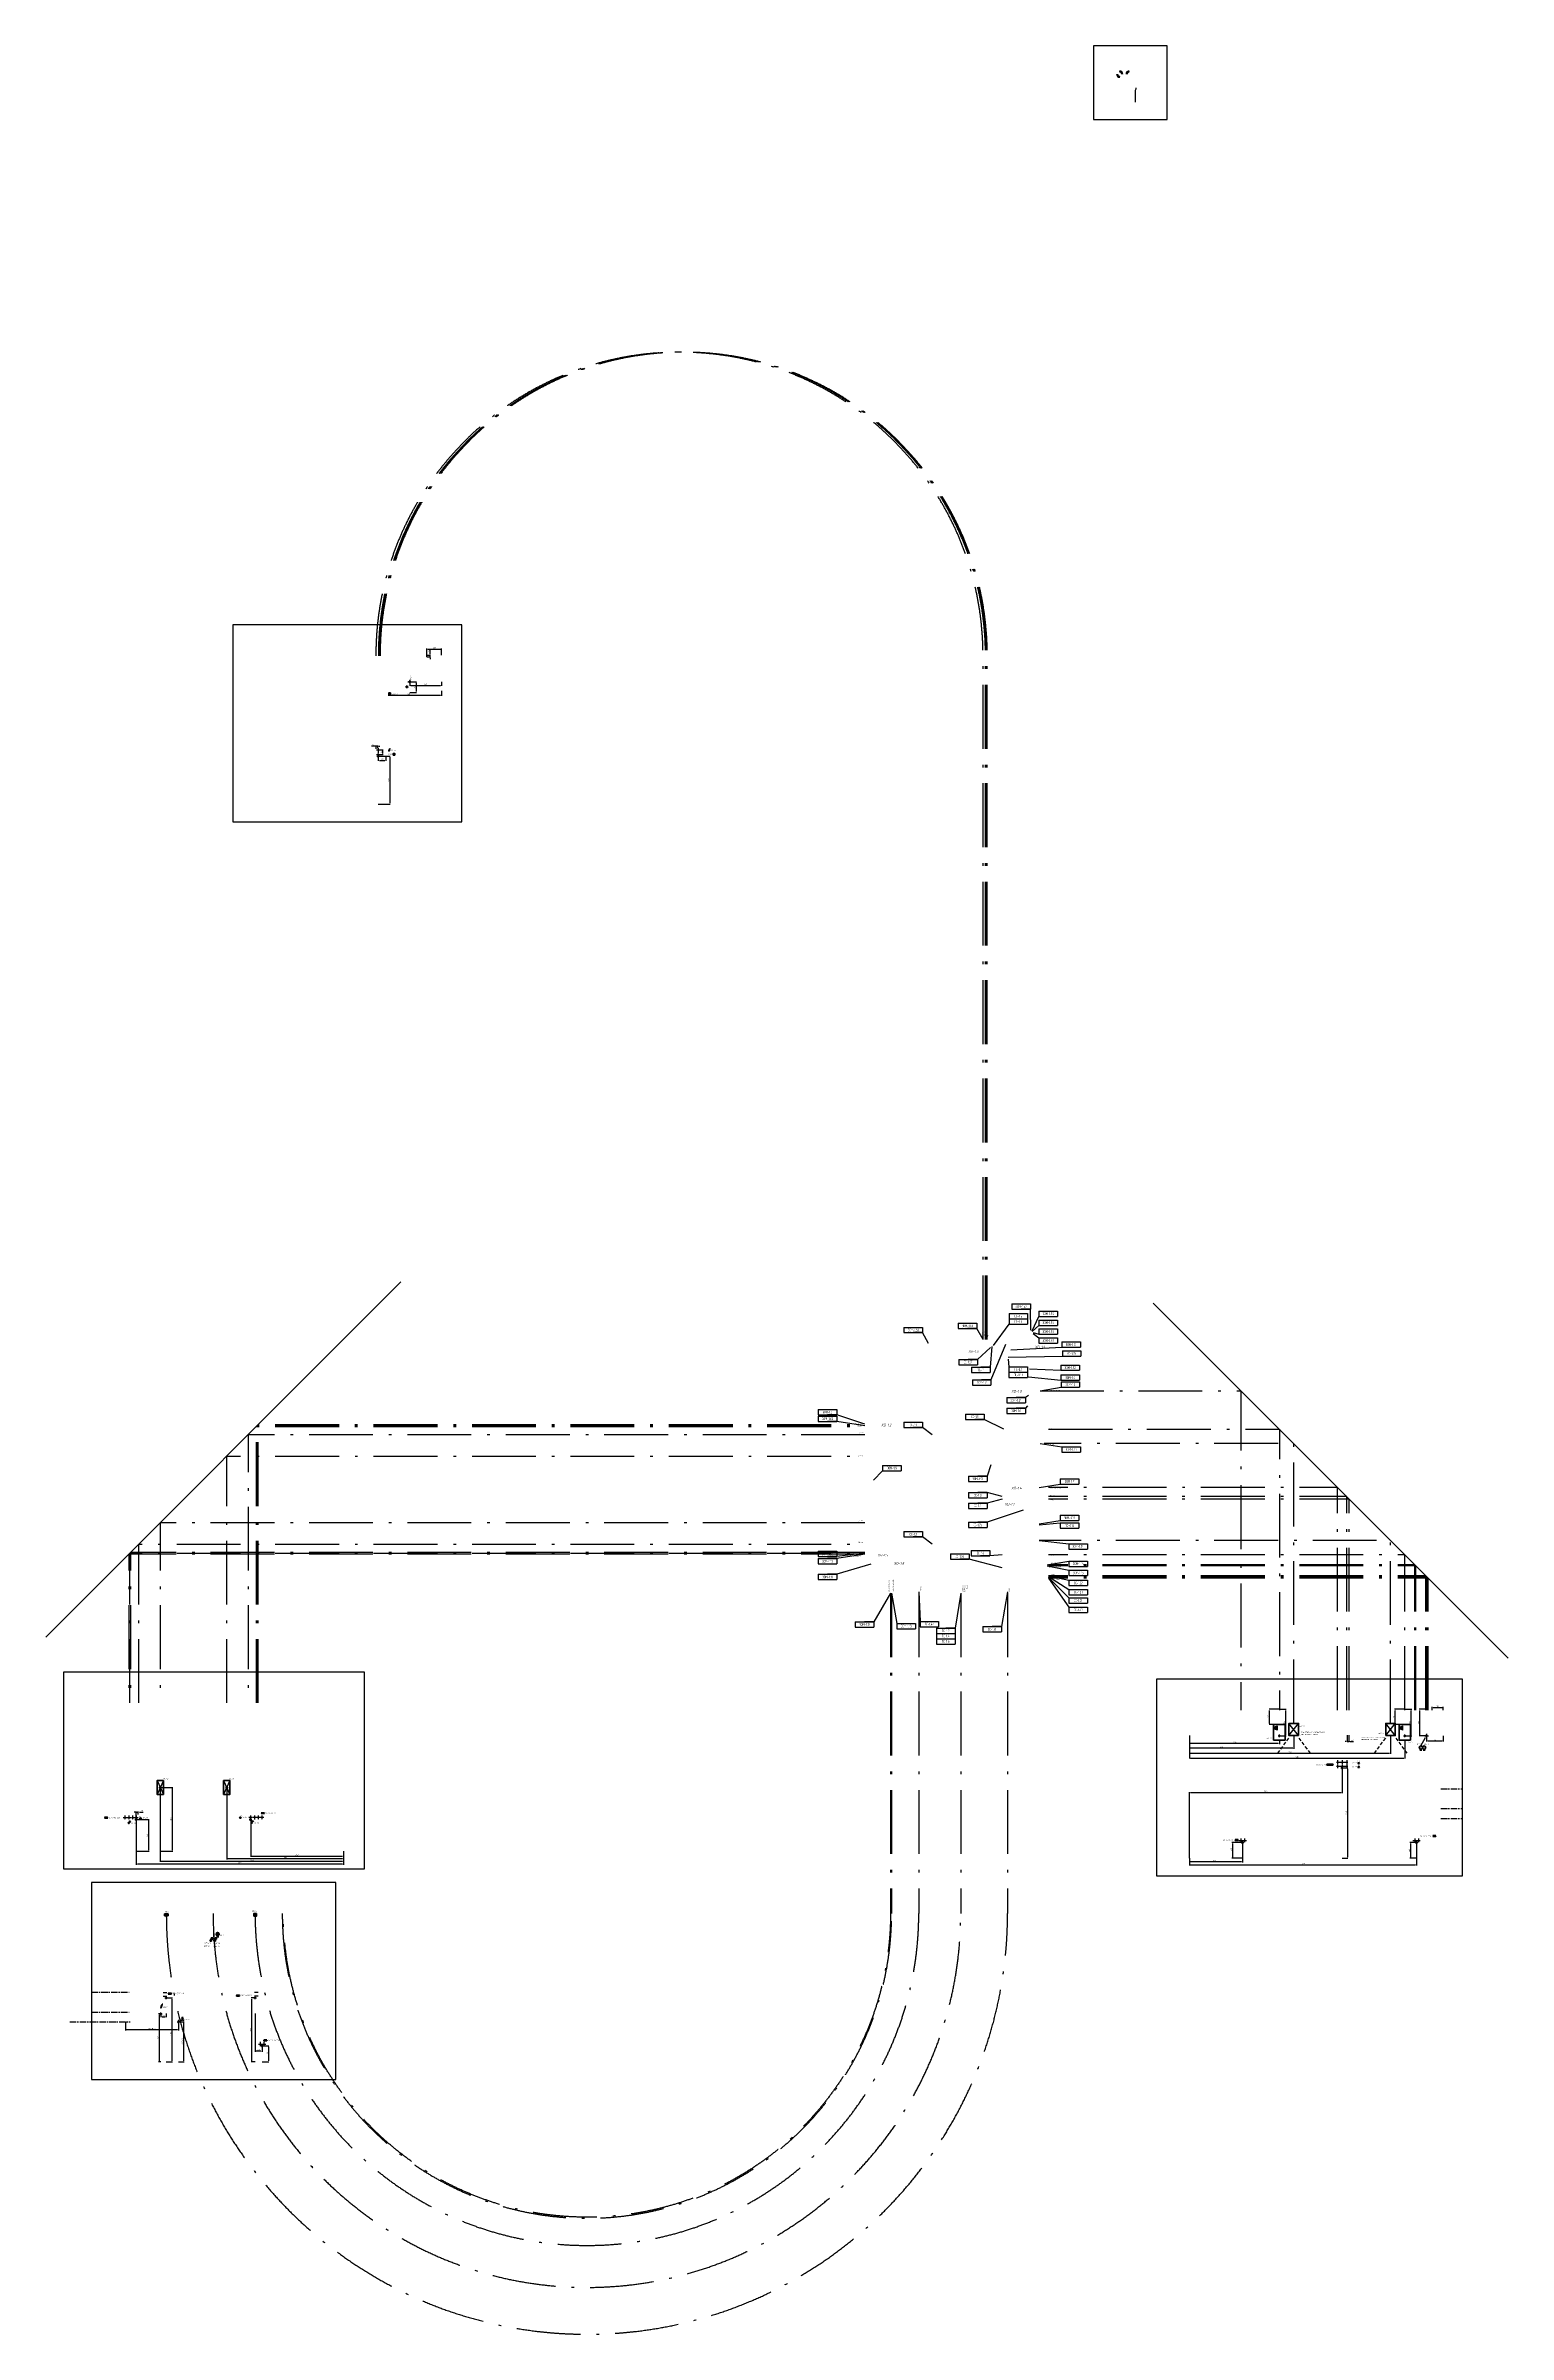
# Model space of a CAD drawing. Header units: millimetres. Extents: x -47065 to -19574, y -34741 to 8266.
import ezdxf
from ezdxf.enums import TextEntityAlignment as Align

# ---------------------------------------------------------------- set-up
doc = ezdxf.new("R2010")
doc.units = ezdxf.units.MM
doc.header["$PDMODE"] = 34
doc.header["$PDSIZE"] = 25
doc.linetypes.add('ACAD_ISO10W100', pattern=[18.5, 12, -3, 0.5, -3])
doc.linetypes.add('DASHED', pattern=[19.05, 12.7, -6.35])
doc.layers.add('02 ЭОМ и СС', color=7, linetype='Continuous')
doc.layers.add('11 Привязка размеры', color=7, linetype='Continuous')
doc.layers.add('100 noprint', color=1, linetype='Continuous', plot=False)
doc.styles.add('GOST typeA', font='')
doc.styles.get("Standard").update_dxf_attribs({"font": ''})
doc.styles.add('ГОСТ-ISOCPEUR', font='isocpeui.ttf', dxfattribs={"width": 0.8})
doc.styles.get('GOST typeA').set_extended_font_data('GOST type A')
doc.styles.get('Standard').set_extended_font_data('Ubuntu')
doc.dimstyles.new('ISO-25', dxfattribs={"dimtxt": 2.5, "dimasz": 2.5, "dimexe": 1.25, "dimexo": 0.625, "dimtad": 1, "dimtxsty": 'Standard', "dimcen": 2.5, "dimadec": 0, "dimazin": 0, "dimtfac": 1, "dimtmove": 0, "dimatfit": 3, "dimfxl": 1, "dimarcsym": 0})

# ---------------------------------------------------------------- blocks, each defined once
blk = doc.blocks.new('*D1')
at = {"layer": '11 Привязка размеры', "color": 0, "lineweight": -2, "transparency": 16777216}
for p, q in [((-24566, -25497), (-24767, -25497)), ((-24566, -25797), (-24767, -25797)), ((-24757, -25517), (-24757, -25777))]:
    blk.add_line(p, q, dxfattribs=at)
at = {"layer": '11 Привязка размеры', "color": 0, "transparency": 16777216}
for points in [[(-24754, -25517), (-24761, -25517), (-24757, -25497)], [(-24761, -25777), (-24754, -25777), (-24757, -25797)]]:
    blk.add_solid(points, dxfattribs=at)
at = {"layer": 'Defpoints', "color": 0, "transparency": 16777216}
for p in [(-24757, -25797), (-24566, -25497), (-24566, -25797)]:
    blk.add_point(p, dxfattribs=at)
at = {"layer": '11 Привязка размеры', "color": 0, "transparency": 16777216, "insert": (-24780, -25630), "char_height": 25, "attachment_point": 5, "rotation": 90, "style": 'ГОСТ-ISOCPEUR'}
blk.add_mtext('300', dxfattribs=at)
blk = doc.blocks.new('*D2')
at = {"layer": '11 Привязка размеры', "color": 0, "lineweight": -2, "transparency": 16777216}
for p, q in [((-25566, -25797), (-25566, -25874)), ((-24566, -25497), (-24566, -25874)), ((-24586, -25864), (-25546, -25864))]:
    blk.add_line(p, q, dxfattribs=at)
at = {"layer": '11 Привязка размеры', "color": 0, "transparency": 16777216}
for points in [[(-25546, -25861), (-25546, -25867), (-25566, -25864)], [(-24586, -25867), (-24586, -25861), (-24566, -25864)]]:
    blk.add_solid(points, dxfattribs=at)
at = {"layer": 'Defpoints', "color": 0, "transparency": 16777216}
for p in [(-25566, -25797), (-24566, -25497), (-25566, -25864)]:
    blk.add_point(p, dxfattribs=at)
at = {"layer": '11 Привязка размеры', "color": 0, "transparency": 16777216, "insert": (-25102, -25842), "char_height": 25, "attachment_point": 5, "style": 'ГОСТ-ISOCPEUR'}
blk.add_mtext('1000', dxfattribs=at)
blk = doc.blocks.new('*D3')
at = {"layer": '11 Привязка размеры', "color": 0, "lineweight": -2, "transparency": 16777216}
for p, q in [((-22696, -24097), (-22696, -24571)), ((-25566, -25797), (-25566, -24551)), ((-25546, -24561), (-22716, -24561))]:
    blk.add_line(p, q, dxfattribs=at)
at = {"layer": '11 Привязка размеры', "color": 0, "transparency": 16777216}
for points in [[(-25546, -24557), (-25546, -24564), (-25566, -24561)], [(-22716, -24564), (-22716, -24557), (-22696, -24561)]]:
    blk.add_solid(points, dxfattribs=at)
at = {"layer": 'Defpoints', "color": 0, "transparency": 16777216}
for p in [(-22696, -24097), (-22696, -24561), (-25566, -25797)]:
    blk.add_point(p, dxfattribs=at)
at = {"layer": '11 Привязка размеры', "color": 0, "transparency": 16777216, "insert": (-24131, -24538), "char_height": 25, "attachment_point": 5, "style": 'ГОСТ-ISOCPEUR'}
blk.add_mtext('2870', dxfattribs=at)
blk = doc.blocks.new('*D4')
at = {"layer": '11 Привязка размеры', "color": 0, "lineweight": -2, "transparency": 16777216}
for p, q in [((-22696, -24097), (-22587, -24097)), ((-22597, -24117), (-22597, -25777)), ((-22696, -25797), (-22587, -25797))]:
    blk.add_line(p, q, dxfattribs=at)
at = {"layer": '11 Привязка размеры', "color": 0, "transparency": 16777216}
for points in [[(-22594, -24117), (-22600, -24117), (-22597, -24097)], [(-22600, -25777), (-22594, -25777), (-22597, -25797)]]:
    blk.add_solid(points, dxfattribs=at)
at = {"layer": 'Defpoints', "color": 0, "transparency": 16777216}
for p in [(-22696, -24097), (-22696, -25797), (-22597, -25797)]:
    blk.add_point(p, dxfattribs=at)
at = {"layer": '11 Привязка размеры', "color": 0, "transparency": 16777216, "insert": (-22619, -24947), "char_height": 25, "attachment_point": 5, "rotation": 90, "style": 'ГОСТ-ISOCPEUR'}
blk.add_mtext('1700', dxfattribs=at)
blk = doc.blocks.new('*D5')
at = {"layer": '11 Привязка размеры', "color": 0, "lineweight": -2, "transparency": 16777216}
for p, q in [((-25566, -25797), (-25566, -25931)), ((-21296, -25497), (-21296, -25931)), ((-25546, -25921), (-21316, -25921))]:
    blk.add_line(p, q, dxfattribs=at)
at = {"layer": '11 Привязка размеры', "color": 0, "transparency": 16777216}
for points in [[(-25546, -25918), (-25546, -25924), (-25566, -25921)], [(-21316, -25924), (-21316, -25918), (-21296, -25921)]]:
    blk.add_solid(points, dxfattribs=at)
at = {"layer": 'Defpoints', "color": 0, "transparency": 16777216}
for p in [(-25566, -25797), (-21296, -25497), (-21296, -25921)]:
    blk.add_point(p, dxfattribs=at)
at = {"layer": '11 Привязка размеры', "color": 0, "transparency": 16777216, "insert": (-23431, -25899), "char_height": 25, "attachment_point": 5, "style": 'ГОСТ-ISOCPEUR'}
blk.add_mtext('4270', dxfattribs=at)
blk = doc.blocks.new('*D6')
at = {"layer": '11 Привязка размеры', "color": 0, "lineweight": -2, "transparency": 16777216}
for p, q in [((-21296, -25497), (-21422, -25497)), ((-21296, -25797), (-21422, -25797)), ((-21412, -25517), (-21412, -25777))]:
    blk.add_line(p, q, dxfattribs=at)
at = {"layer": '11 Привязка размеры', "color": 0, "transparency": 16777216}
for points in [[(-21408, -25517), (-21415, -25517), (-21412, -25497)], [(-21415, -25777), (-21408, -25777), (-21412, -25797)]]:
    blk.add_solid(points, dxfattribs=at)
at = {"layer": 'Defpoints', "color": 0, "transparency": 16777216}
for p in [(-21412, -25797), (-21296, -25497), (-21296, -25797)]:
    blk.add_point(p, dxfattribs=at)
at = {"layer": '11 Привязка размеры', "color": 0, "transparency": 16777216, "insert": (-21434, -25647), "char_height": 25, "attachment_point": 5, "rotation": 90, "style": 'ГОСТ-ISOCPEUR'}
blk.add_mtext('300', dxfattribs=at)
blk = doc.blocks.new('громкоговоритель')
at = {"color": 0, "lineweight": -2}
for p, q in [((0, -2), (0, 2)), ((0, 2), (2, 2)), ((2, 2), (4, 4)), ((2, 2), (2, -2)), ((4, 4), (4, -4)), ((2, -2), (0, -2)), ((2, -2), (4, -4))]:
    blk.add_line(p, q, dxfattribs=at)
blk = doc.blocks.new('*D8')
at = {"layer": '11 Привязка размеры', "color": 0, "lineweight": -2, "transparency": 16777216}
for p, q in [((-25566, -23576), (-25566, -23649)), ((-23896, -23639), (-25546, -23639)), ((-23876, -23576), (-23876, -23649))]:
    blk.add_line(p, q, dxfattribs=at)
at = {"layer": '11 Привязка размеры', "color": 0, "transparency": 16777216}
for points in [[(-25546, -23636), (-25546, -23643), (-25566, -23639)], [(-23896, -23643), (-23896, -23636), (-23876, -23639)]]:
    blk.add_solid(points, dxfattribs=at)
at = {"layer": 'Defpoints', "color": 0, "transparency": 16777216}
for p in [(-25566, -23576), (-25566, -23639), (-23876, -23576)]:
    blk.add_point(p, dxfattribs=at)
at = {"layer": '11 Привязка размеры', "color": 0, "transparency": 16777216, "insert": (-24721, -23617), "char_height": 25, "attachment_point": 5, "style": 'ГОСТ-ISOCPEUR'}
blk.add_mtext('1690', dxfattribs=at)
blk = doc.blocks.new('*D9')
at = {"layer": '11 Привязка размеры', "color": 0, "lineweight": -2, "transparency": 16777216}
for p, q in [((-25566, -23577), (-25566, -23924)), ((-21516, -23576), (-21516, -23924)), ((-25546, -23914), (-21536, -23914))]:
    blk.add_line(p, q, dxfattribs=at)
at = {"layer": '11 Привязка размеры', "color": 0, "transparency": 16777216}
for points in [[(-25546, -23911), (-25546, -23918), (-25566, -23914)], [(-21536, -23918), (-21536, -23911), (-21516, -23914)]]:
    blk.add_solid(points, dxfattribs=at)
at = {"layer": 'Defpoints', "color": 0, "transparency": 16777216}
for p in [(-25566, -23577), (-21516, -23576), (-21516, -23914)]:
    blk.add_point(p, dxfattribs=at)
at = {"layer": '11 Привязка размеры', "color": 0, "transparency": 16777216, "insert": (-23541, -23892), "char_height": 25, "attachment_point": 5, "style": 'ГОСТ-ISOCPEUR'}
blk.add_mtext('4050', dxfattribs=at)
blk = doc.blocks.new('*D10')
at = {"layer": '11 Привязка размеры', "color": 0, "lineweight": -2, "transparency": 16777216}
for p, q in [((-25566, -23491), (-25566, -23738)), ((-23606, -23491), (-23606, -23738)), ((-23626, -23728), (-25546, -23728))]:
    blk.add_line(p, q, dxfattribs=at)
at = {"layer": '11 Привязка размеры', "color": 0, "transparency": 16777216}
for points in [[(-25546, -23725), (-25546, -23732), (-25566, -23728)], [(-23626, -23732), (-23626, -23725), (-23606, -23728)]]:
    blk.add_solid(points, dxfattribs=at)
at = {"layer": 'Defpoints', "color": 0, "transparency": 16777216}
for p in [(-25566, -23491), (-23606, -23491), (-25566, -23728)]:
    blk.add_point(p, dxfattribs=at)
at = {"layer": '11 Привязка размеры', "color": 0, "transparency": 16777216, "insert": (-24966, -23706), "char_height": 25, "attachment_point": 5, "style": 'ГОСТ-ISOCPEUR'}
blk.add_mtext('1960', dxfattribs=at)
blk = doc.blocks.new('*D11')
at = {"layer": '11 Привязка размеры', "color": 0, "lineweight": -2, "transparency": 16777216}
for p, q in [((-25566, -23492), (-25566, -23833)), ((-21786, -23491), (-21786, -23833)), ((-25546, -23823), (-21806, -23823))]:
    blk.add_line(p, q, dxfattribs=at)
at = {"layer": '11 Привязка размеры', "color": 0, "transparency": 16777216}
for points in [[(-25546, -23820), (-25546, -23827), (-25566, -23823)], [(-21806, -23827), (-21806, -23820), (-21786, -23823)]]:
    blk.add_solid(points, dxfattribs=at)
at = {"layer": 'Defpoints', "color": 0, "transparency": 16777216}
for p in [(-25566, -23492), (-21786, -23491), (-21786, -23823)]:
    blk.add_point(p, dxfattribs=at)
at = {"layer": '11 Привязка размеры', "color": 0, "transparency": 16777216, "insert": (-23676, -23801), "char_height": 25, "attachment_point": 5, "style": 'ГОСТ-ISOCPEUR'}
blk.add_mtext('3780', dxfattribs=at)
blk = doc.blocks.new('датчик температуры и влажности')
at = {"color": 0, "lineweight": -2}
for p, q in [((-2, 0), (2, 0)), ((0, 2), (0, 0))]:
    blk.add_line(p, q, dxfattribs=at)
blk.add_circle((0, 5), 3, dxfattribs=at)
at = {"color": 0, "lineweight": -2, "style": 'ГОСТ-ISOCPEUR', "width": 0.6}
blk.add_text('d/t', height=2.5, rotation=360, dxfattribs=at).set_placement((0, 5), align=Align.MIDDLE_CENTER)
blk = doc.blocks.new('датчик CO2')
at = {"color": 0, "lineweight": -2}
for p, q in [((-2, 0), (2, 0)), ((0, 2), (0, 0))]:
    blk.add_line(p, q, dxfattribs=at)
blk.add_circle((0, 5), 3, dxfattribs=at)
at = {"color": 0, "lineweight": -2, "style": 'ГОСТ-ISOCPEUR', "width": 0.6}
blk.add_text('CO2', height=2.5, rotation=360, dxfattribs=at).set_placement((0, 5), align=Align.MIDDLE_CENTER)
blk = doc.blocks.new('*D14')
at = {"layer": '11 Привязка размеры', "color": 0, "lineweight": -2, "transparency": 16777216}
for p, q in [((-21516, -22997), (-21709, -22997)), ((-21699, -23261), (-21699, -23017)), ((-21516, -23281), (-21709, -23281))]:
    blk.add_line(p, q, dxfattribs=at)
at = {"layer": '11 Привязка размеры', "color": 0, "transparency": 16777216}
for points in [[(-21696, -23017), (-21702, -23017), (-21699, -22997)], [(-21702, -23261), (-21696, -23261), (-21699, -23281)]]:
    blk.add_solid(points, dxfattribs=at)
at = {"layer": 'Defpoints', "color": 0, "transparency": 16777216}
for p in [(-21699, -22997), (-21516, -22997), (-21516, -23281)]:
    blk.add_point(p, dxfattribs=at)
at = {"layer": '11 Привязка размеры', "color": 0, "transparency": 16777216, "insert": (-21721, -23139), "char_height": 25, "attachment_point": 5, "rotation": 90, "style": 'ГОСТ-ISOCPEUR'}
blk.add_mtext('285', dxfattribs=at)
blk = doc.blocks.new('*D15')
at = {"layer": '11 Привязка размеры', "color": 0, "lineweight": -2, "transparency": 16777216}
for p, q in [((-23876, -22997), (-24069, -22997)), ((-24059, -23261), (-24059, -23017)), ((-23876, -23281), (-24069, -23281))]:
    blk.add_line(p, q, dxfattribs=at)
at = {"layer": '11 Привязка размеры', "color": 0, "transparency": 16777216}
for points in [[(-24056, -23017), (-24062, -23017), (-24059, -22997)], [(-24062, -23261), (-24056, -23261), (-24059, -23281)]]:
    blk.add_solid(points, dxfattribs=at)
at = {"layer": 'Defpoints', "color": 0, "transparency": 16777216}
for p in [(-24059, -22997), (-23876, -22997), (-23876, -23281)]:
    blk.add_point(p, dxfattribs=at)
at = {"layer": '11 Привязка размеры', "color": 0, "transparency": 16777216, "insert": (-24081, -23139), "char_height": 25, "attachment_point": 5, "rotation": 90, "style": 'ГОСТ-ISOCPEUR'}
blk.add_mtext('285', dxfattribs=at)
blk = doc.blocks.new('*D16')
at = {"layer": '11 Привязка размеры', "color": 0, "lineweight": -2, "transparency": 16777216}
for p, q in [((-21108, -22997), (-21248, -22997)), ((-21238, -23476), (-21238, -23017)), ((-21108, -23496), (-21248, -23496))]:
    blk.add_line(p, q, dxfattribs=at)
at = {"layer": '11 Привязка размеры', "color": 0, "transparency": 16777216}
for points in [[(-21235, -23017), (-21241, -23017), (-21238, -22997)], [(-21241, -23476), (-21235, -23476), (-21238, -23496)]]:
    blk.add_solid(points, dxfattribs=at)
at = {"layer": 'Defpoints', "color": 0, "transparency": 16777216}
for p in [(-21238, -22997), (-21108, -22997), (-21108, -23496)]:
    blk.add_point(p, dxfattribs=at)
at = {"layer": '11 Привязка размеры', "color": 0, "transparency": 16777216, "insert": (-21260, -23246), "char_height": 25, "attachment_point": 5, "rotation": 90, "style": 'ГОСТ-ISOCPEUR'}
blk.add_mtext('500', dxfattribs=at)
blk = doc.blocks.new('*D17')
at = {"layer": '11 Привязка размеры', "color": 0, "lineweight": -2, "transparency": 16777216}
for p, q in [((-21108, -23496), (-21108, -23601)), ((-21088, -23591), (-20816, -23591)), ((-20796, -23496), (-20796, -23601))]:
    blk.add_line(p, q, dxfattribs=at)
at = {"layer": '11 Привязка размеры', "color": 0, "transparency": 16777216}
for points in [[(-21088, -23587), (-21088, -23594), (-21108, -23591)], [(-20816, -23594), (-20816, -23587), (-20796, -23591)]]:
    blk.add_solid(points, dxfattribs=at)
at = {"layer": 'Defpoints', "color": 0, "transparency": 16777216}
for p in [(-21108, -23496), (-20796, -23496), (-20796, -23591)]:
    blk.add_point(p, dxfattribs=at)
at = {"layer": '11 Привязка размеры', "color": 0, "transparency": 16777216, "insert": (-20952, -23568), "char_height": 25, "attachment_point": 5, "style": 'ГОСТ-ISOCPEUR'}
blk.add_mtext('311', dxfattribs=at)
blk = doc.blocks.new('*D18')
at = {"layer": '11 Привязка размеры', "color": 0, "lineweight": -2, "transparency": 16777216}
for p, q in [((-21516, -22997), (-21387, -22997)), ((-21397, -23476), (-21397, -23017)), ((-21516, -23496), (-21387, -23496))]:
    blk.add_line(p, q, dxfattribs=at)
at = {"layer": '11 Привязка размеры', "color": 0, "transparency": 16777216}
for points in [[(-21394, -23017), (-21401, -23017), (-21397, -22997)], [(-21401, -23476), (-21394, -23476), (-21397, -23496)]]:
    blk.add_solid(points, dxfattribs=at)
at = {"layer": 'Defpoints', "color": 0, "transparency": 16777216}
for p in [(-21516, -22997), (-21397, -22997), (-21516, -23496)]:
    blk.add_point(p, dxfattribs=at)
at = {"layer": '11 Привязка размеры', "color": 0, "transparency": 16777216, "insert": (-21420, -23246), "char_height": 25, "attachment_point": 5, "rotation": 90, "style": 'ГОСТ-ISOCPEUR'}
blk.add_mtext('500', dxfattribs=at)
blk = doc.blocks.new('*D19')
at = {"layer": '11 Привязка размеры', "color": 0, "lineweight": -2, "transparency": 16777216}
for p, q in [((-23876, -22997), (-23747, -22997)), ((-23757, -23476), (-23757, -23017)), ((-23876, -23496), (-23747, -23496))]:
    blk.add_line(p, q, dxfattribs=at)
at = {"layer": '11 Привязка размеры', "color": 0, "transparency": 16777216}
for points in [[(-23754, -23017), (-23761, -23017), (-23757, -22997)], [(-23761, -23476), (-23754, -23476), (-23757, -23496)]]:
    blk.add_solid(points, dxfattribs=at)
at = {"layer": 'Defpoints', "color": 0, "transparency": 16777216}
for p in [(-23876, -22997), (-23757, -22997), (-23876, -23496)]:
    blk.add_point(p, dxfattribs=at)
at = {"layer": '11 Привязка размеры', "color": 0, "transparency": 16777216, "insert": (-23780, -23246), "char_height": 25, "attachment_point": 5, "rotation": 90, "style": 'ГОСТ-ISOCPEUR'}
blk.add_mtext('500', dxfattribs=at)
blk = doc.blocks.new('вентиль с электроприводом')
at = {"color": 0, "linetype": 'DASHED', "lineweight": -2}
blk.add_line((0, 2.5), (0, 0), dxfattribs=at)
at = {"color": 0, "lineweight": -2}
for points in [[(-2, 1), (-2, -1), (0, 0), (-2, 1)], [(2, 1), (2, -1), (0, 0), (2, 1)]]:
    blk.add_lwpolyline(points, dxfattribs=at)
blk.add_circle((0, 3.75), 1.25, dxfattribs=at)
at = {"color": 0, "lineweight": -2, "style": 'ГОСТ-ISOCPEUR', "width": 0.8}
blk.add_text('M', height=1, rotation=360, dxfattribs=at).set_placement((0, 3.75), align=Align.MIDDLE_CENTER)
blk = doc.blocks.new('геркон')
at = {"lineweight": -2}
for points in [[(3, 2), (3, 3), (0, 3), (0, 2)], [(3, 0), (3, 1), (0, 1), (0, 0)]]:
    blk.add_hatch(color=0, dxfattribs=at).paths.add_polyline_path(points)
at = {"color": 0, "lineweight": -2}
for p, q in [((0, 0), (0, 3)), ((0, 3), (3, 3)), ((0, 2), (3, 2)), ((0, 1), (3, 1)), ((3, 0), (0, 0)), ((3, 3), (3, 0))]:
    blk.add_line(p, q, dxfattribs=at)
blk = doc.blocks.new('фотоэлемент')
at = {"color": 0, "lineweight": -2}
for p, q in [((-2, 0), (2, 0)), ((-1.5, 6.5), (-0.5, 5.6)), ((-0.5, 5.6), (-1, 5.7)), ((-0.5, 5.6), (-0.7, 6.1)), ((0, 6.5), (1, 5.6)), ((0, 2), (0, 0)), ((1, 5.6), (0.5, 5.7)), ((1, 5.6), (0.8, 6.1))]:
    blk.add_line(p, q, dxfattribs=at)
blk.add_lwpolyline([(-1.5, 5), (1.5, 5), (1.5, 4), (-1.5, 4)], close=True, dxfattribs=at)
blk.add_circle((0, 5), 3, dxfattribs=at)
blk = doc.blocks.new('*D24')
at = {"layer": '11 Привязка размеры', "color": 0, "lineweight": -2, "transparency": 16777216}
for p, q in [((-42999, -29321), (-42870, -29321)), ((-42999, -29621), (-42870, -29621)), ((-42880, -29341), (-42880, -29601))]:
    blk.add_line(p, q, dxfattribs=at)
at = {"layer": '11 Привязка размеры', "color": 0, "transparency": 16777216}
for points in [[(-42877, -29341), (-42884, -29341), (-42880, -29321)], [(-42884, -29601), (-42877, -29601), (-42880, -29621)]]:
    blk.add_solid(points, dxfattribs=at)
at = {"layer": 'Defpoints', "color": 0, "transparency": 16777216}
for p in [(-42999, -29321), (-42999, -29621), (-42880, -29621)]:
    blk.add_point(p, dxfattribs=at)
at = {"layer": '11 Привязка размеры', "color": 0, "transparency": 16777216, "insert": (-42903, -29461), "char_height": 25, "attachment_point": 5, "rotation": 90, "style": 'ГОСТ-ISOCPEUR'}
blk.add_mtext('300', dxfattribs=at)
blk = doc.blocks.new('*D25')
at = {"layer": '11 Привязка размеры', "color": 0, "lineweight": -2, "transparency": 16777216}
for p, q in [((-43129, -28711), (-43129, -29431)), ((-43019, -29421), (-43109, -29421)), ((-42999, -29321), (-42999, -29431))]:
    blk.add_line(p, q, dxfattribs=at)
at = {"layer": '11 Привязка размеры', "color": 0, "transparency": 16777216}
for points in [[(-43109, -29418), (-43109, -29425), (-43129, -29421)], [(-43019, -29425), (-43019, -29418), (-42999, -29421)]]:
    blk.add_solid(points, dxfattribs=at)
at = {"layer": 'Defpoints', "color": 0, "transparency": 16777216}
for p in [(-43129, -28711), (-43129, -29421), (-42999, -29321)]:
    blk.add_point(p, dxfattribs=at)
at = {"layer": '11 Привязка размеры', "color": 0, "transparency": 16777216, "insert": (-43064, -29399), "char_height": 25, "attachment_point": 5, "style": 'ГОСТ-ISOCPEUR'}
blk.add_mtext('130', dxfattribs=at)
blk = doc.blocks.new('*D26')
at = {"layer": '11 Привязка размеры', "color": 0, "lineweight": -2, "transparency": 16777216}
for p, q in [((-43129, -28421), (-43203, -28421)), ((-43193, -29601), (-43193, -28441)), ((-43129, -29621), (-43203, -29621))]:
    blk.add_line(p, q, dxfattribs=at)
at = {"layer": '11 Привязка размеры', "color": 0, "transparency": 16777216}
for points in [[(-43190, -28441), (-43197, -28441), (-43193, -28421)], [(-43197, -29601), (-43190, -29601), (-43193, -29621)]]:
    blk.add_solid(points, dxfattribs=at)
at = {"layer": 'Defpoints', "color": 0, "transparency": 16777216}
for p in [(-43193, -28421), (-43129, -28421), (-43129, -29621)]:
    blk.add_point(p, dxfattribs=at)
at = {"layer": '11 Привязка размеры', "color": 0, "transparency": 16777216, "insert": (-43216, -29021), "char_height": 25, "attachment_point": 5, "rotation": 90, "style": 'ГОСТ-ISOCPEUR'}
blk.add_mtext('1200', dxfattribs=at)
blk = doc.blocks.new('*D27')
at = {"layer": '11 Привязка размеры', "color": 0, "lineweight": -2, "transparency": 16777216}
for p, q in [((-44799, -28421), (-44684, -28421)), ((-44694, -28441), (-44694, -29601)), ((-44799, -29621), (-44684, -29621))]:
    blk.add_line(p, q, dxfattribs=at)
at = {"layer": '11 Привязка размеры', "color": 0, "transparency": 16777216}
for points in [[(-44691, -28441), (-44697, -28441), (-44694, -28421)], [(-44697, -29601), (-44691, -29601), (-44694, -29621)]]:
    blk.add_solid(points, dxfattribs=at)
at = {"layer": 'Defpoints', "color": 0, "transparency": 16777216}
for p in [(-44799, -28421), (-44799, -29621), (-44694, -29621)]:
    blk.add_point(p, dxfattribs=at)
at = {"layer": '11 Привязка размеры', "color": 0, "transparency": 16777216, "insert": (-44717, -29102), "char_height": 25, "attachment_point": 5, "rotation": 90, "style": 'ГОСТ-ISOCPEUR'}
blk.add_mtext('1200', dxfattribs=at)
blk = doc.blocks.new('*D28')
at = {"layer": '11 Привязка размеры', "color": 0, "lineweight": -2, "transparency": 16777216}
for p, q in [((-45569, -28871), (-45569, -29031)), ((-44589, -29021), (-45549, -29021)), ((-44569, -28871), (-44569, -29031))]:
    blk.add_line(p, q, dxfattribs=at)
at = {"layer": '11 Привязка размеры', "color": 0, "transparency": 16777216}
for points in [[(-45549, -29018), (-45549, -29025), (-45569, -29021)], [(-44589, -29025), (-44589, -29018), (-44569, -29021)]]:
    blk.add_solid(points, dxfattribs=at)
at = {"layer": 'Defpoints', "color": 0, "transparency": 16777216}
for p in [(-45569, -28871), (-45569, -29021), (-44569, -28871)]:
    blk.add_point(p, dxfattribs=at)
at = {"layer": '11 Привязка размеры', "color": 0, "transparency": 16777216, "insert": (-45069, -28995), "char_height": 25, "attachment_point": 5, "style": 'ГОСТ-ISOCPEUR'}
blk.add_mtext('по месту', dxfattribs=at)
blk = doc.blocks.new('*D29')
at = {"layer": '11 Привязка размеры', "color": 0, "lineweight": -2, "transparency": 16777216}
for p, q in [((-44569, -28871), (-44466, -28871)), ((-44476, -28891), (-44476, -29601)), ((-44569, -29621), (-44466, -29621))]:
    blk.add_line(p, q, dxfattribs=at)
at = {"layer": '11 Привязка размеры', "color": 0, "transparency": 16777216}
for points in [[(-44473, -28891), (-44479, -28891), (-44476, -28871)], [(-44479, -29601), (-44473, -29601), (-44476, -29621)]]:
    blk.add_solid(points, dxfattribs=at)
at = {"layer": 'Defpoints', "color": 0, "transparency": 16777216}
for p in [(-44569, -28871), (-44569, -29621), (-44476, -29621)]:
    blk.add_point(p, dxfattribs=at)
at = {"layer": '11 Привязка размеры', "color": 0, "transparency": 16777216, "insert": (-44503, -29246), "char_height": 25, "attachment_point": 5, "rotation": 90, "style": 'ГОСТ-ISOCPEUR'}
blk.add_mtext('по месту', dxfattribs=at)
blk = doc.blocks.new('*D30')
at = {"layer": '11 Привязка размеры', "color": 0, "lineweight": -2, "transparency": 16777216}
for p, q in [((-44899, -28721), (-44899, -28785)), ((-44879, -28775), (-44819, -28775)), ((-44799, -28711), (-44799, -28785))]:
    blk.add_line(p, q, dxfattribs=at)
at = {"layer": '11 Привязка размеры', "color": 0, "transparency": 16777216}
for points in [[(-44879, -28772), (-44879, -28778), (-44899, -28775)], [(-44819, -28778), (-44819, -28772), (-44799, -28775)]]:
    blk.add_solid(points, dxfattribs=at)
at = {"layer": 'Defpoints', "color": 0, "transparency": 16777216}
for p in [(-44899, -28721), (-44799, -28711), (-44799, -28775)]:
    blk.add_point(p, dxfattribs=at)
at = {"layer": '11 Привязка размеры', "color": 0, "transparency": 16777216, "insert": (-44849, -28752), "char_height": 25, "attachment_point": 5, "style": 'ГОСТ-ISOCPEUR'}
blk.add_mtext('100', dxfattribs=at)
blk = doc.blocks.new('*D31')
at = {"layer": '11 Привязка размеры', "color": 0, "lineweight": -2, "transparency": 16777216}
for p, q in [((-44899, -28721), (-44946, -28721)), ((-44936, -28741), (-44936, -29601)), ((-44899, -29621), (-44946, -29621))]:
    blk.add_line(p, q, dxfattribs=at)
at = {"layer": '11 Привязка размеры', "color": 0, "transparency": 16777216}
for points in [[(-44932, -28741), (-44939, -28741), (-44936, -28721)], [(-44939, -29601), (-44932, -29601), (-44936, -29621)]]:
    blk.add_solid(points, dxfattribs=at)
at = {"layer": 'Defpoints', "color": 0, "transparency": 16777216}
for p in [(-44899, -28721), (-44936, -29621), (-44899, -29621)]:
    blk.add_point(p, dxfattribs=at)
at = {"layer": '11 Привязка размеры', "color": 0, "transparency": 16777216, "insert": (-44958, -29171), "char_height": 25, "attachment_point": 5, "rotation": 90, "style": 'ГОСТ-ISOCPEUR'}
blk.add_mtext('900', dxfattribs=at)
blk = doc.blocks.new('*D32')
at = {"layer": '11 Привязка размеры', "color": 0, "lineweight": -2, "transparency": 16777216}
for p, q in [((-22622, -23599), (-22642, -23599)), ((-22602, -23484), (-22602, -23609)), ((-22602, -23599), (-22572, -23599)), ((-22572, -23484), (-22572, -23609)), ((-22552, -23599), (-22480, -23599))]:
    blk.add_line(p, q, dxfattribs=at)
at = {"layer": '11 Привязка размеры', "color": 0, "transparency": 16777216}
for points in [[(-22622, -23603), (-22622, -23596), (-22602, -23599)], [(-22552, -23596), (-22552, -23603), (-22572, -23599)]]:
    blk.add_solid(points, dxfattribs=at)
at = {"layer": 'Defpoints', "color": 0, "transparency": 16777216}
for p in [(-22602, -23484), (-22572, -23484), (-22572, -23599)]:
    blk.add_point(p, dxfattribs=at)
at = {"layer": '11 Привязка размеры', "color": 0, "transparency": 16777216, "insert": (-22506, -23577), "char_height": 25, "attachment_point": 5, "style": 'ГОСТ-ISOCPEUR'}
blk.add_mtext('30', dxfattribs=at)
blk = doc.blocks.new('*D33')
at = {"layer": '11 Привязка размеры', "color": 0, "lineweight": -2, "transparency": 16777216}
for p, q in [((-45383, -24927), (-45403, -24927)), ((-45363, -25064), (-45363, -24917)), ((-45363, -24927), (-45325, -24927)), ((-45325, -24972), (-45325, -24917)), ((-45305, -24927), (-45233, -24927))]:
    blk.add_line(p, q, dxfattribs=at)
at = {"layer": '11 Привязка размеры', "color": 0, "transparency": 16777216}
for points in [[(-45383, -24930), (-45383, -24924), (-45363, -24927)], [(-45305, -24924), (-45305, -24930), (-45325, -24927)]]:
    blk.add_solid(points, dxfattribs=at)
at = {"layer": 'Defpoints', "color": 0, "transparency": 16777216}
for p in [(-45325, -24927), (-45363, -25064), (-45325, -24972)]:
    blk.add_point(p, dxfattribs=at)
at = {"layer": '11 Привязка размеры', "color": 0, "transparency": 16777216, "insert": (-45259, -24904), "char_height": 25, "attachment_point": 5, "style": 'ГОСТ-ISOCPEUR'}
blk.add_mtext('39', dxfattribs=at)
blk = doc.blocks.new('*D34')
at = {"layer": '11 Привязка размеры', "color": 0, "lineweight": -2, "transparency": 16777216}
for p, q in [((-45363, -25065), (-45124, -25065)), ((-45134, -25085), (-45134, -25645)), ((-45363, -25665), (-45124, -25665))]:
    blk.add_line(p, q, dxfattribs=at)
at = {"layer": '11 Привязка размеры', "color": 0, "transparency": 16777216}
for points in [[(-45131, -25085), (-45138, -25085), (-45134, -25065)], [(-45138, -25645), (-45131, -25645), (-45134, -25665)]]:
    blk.add_solid(points, dxfattribs=at)
at = {"layer": 'Defpoints', "color": 0, "transparency": 16777216}
for p in [(-45363, -25065), (-45363, -25665), (-45134, -25665)]:
    blk.add_point(p, dxfattribs=at)
at = {"layer": '11 Привязка размеры', "color": 0, "transparency": 16777216, "insert": (-45157, -25365), "char_height": 25, "attachment_point": 5, "rotation": 90, "style": 'ГОСТ-ISOCPEUR'}
blk.add_mtext('600', dxfattribs=at)
blk = doc.blocks.new('*D35')
at = {"layer": '11 Привязка размеры', "color": 0, "lineweight": -2, "transparency": 16777216}
for p, q in [((-43213, -25065), (-43213, -25770)), ((-41488, -25760), (-43193, -25760)), ((-41468, -25665), (-41468, -25770))]:
    blk.add_line(p, q, dxfattribs=at)
at = {"layer": '11 Привязка размеры', "color": 0, "transparency": 16777216}
for points in [[(-43193, -25757), (-43193, -25763), (-43213, -25760)], [(-41488, -25763), (-41488, -25757), (-41468, -25760)]]:
    blk.add_solid(points, dxfattribs=at)
at = {"layer": 'Defpoints', "color": 0, "transparency": 16777216}
for p in [(-43213, -25065), (-43213, -25760), (-41468, -25665)]:
    blk.add_point(p, dxfattribs=at)
at = {"layer": '11 Привязка размеры', "color": 0, "transparency": 16777216, "insert": (-42341, -25737), "char_height": 25, "attachment_point": 5, "style": 'ГОСТ-ISOCPEUR'}
blk.add_mtext('1745', dxfattribs=at)
blk = doc.blocks.new('*D36')
at = {"layer": '11 Привязка размеры', "color": 0, "lineweight": -2, "transparency": 16777216}
for p, q in [((-43663, -24465), (-43663, -25818)), ((-41468, -25665), (-41468, -25818)), ((-41488, -25808), (-43643, -25808))]:
    blk.add_line(p, q, dxfattribs=at)
at = {"layer": '11 Привязка размеры', "color": 0, "transparency": 16777216}
for points in [[(-43643, -25805), (-43643, -25812), (-43663, -25808)], [(-41488, -25812), (-41488, -25805), (-41468, -25808)]]:
    blk.add_solid(points, dxfattribs=at)
at = {"layer": 'Defpoints', "color": 0, "transparency": 16777216}
for p in [(-43663, -24465), (-41468, -25665), (-43663, -25808)]:
    blk.add_point(p, dxfattribs=at)
at = {"layer": '11 Привязка размеры', "color": 0, "transparency": 16777216, "insert": (-42566, -25786), "char_height": 25, "attachment_point": 5, "style": 'ГОСТ-ISOCPEUR'}
blk.add_mtext('2195', dxfattribs=at)
blk = doc.blocks.new('*D37')
at = {"layer": '11 Привязка размеры', "color": 0, "lineweight": -2, "transparency": 16777216}
for p, q in [((-44913, -24465), (-44913, -25865)), ((-41468, -25665), (-41468, -25865)), ((-41488, -25855), (-44893, -25855))]:
    blk.add_line(p, q, dxfattribs=at)
at = {"layer": '11 Привязка размеры', "color": 0, "transparency": 16777216}
for points in [[(-44893, -25852), (-44893, -25859), (-44913, -25855)], [(-41488, -25859), (-41488, -25852), (-41468, -25855)]]:
    blk.add_solid(points, dxfattribs=at)
at = {"layer": 'Defpoints', "color": 0, "transparency": 16777216}
for p in [(-44913, -24465), (-41468, -25665), (-44913, -25855)]:
    blk.add_point(p, dxfattribs=at)
at = {"layer": '11 Привязка размеры', "color": 0, "transparency": 16777216, "insert": (-43191, -25833), "char_height": 25, "attachment_point": 5, "style": 'ГОСТ-ISOCPEUR'}
blk.add_mtext('3445', dxfattribs=at)
blk = doc.blocks.new('*D38')
at = {"layer": '11 Привязка размеры', "color": 0, "lineweight": -2, "transparency": 16777216}
for p, q in [((-45363, -25065), (-45363, -25917)), ((-41468, -25665), (-41468, -25917)), ((-41488, -25907), (-45343, -25907))]:
    blk.add_line(p, q, dxfattribs=at)
at = {"layer": '11 Привязка размеры', "color": 0, "transparency": 16777216}
for points in [[(-45343, -25904), (-45343, -25911), (-45363, -25907)], [(-41488, -25911), (-41488, -25904), (-41468, -25907)]]:
    blk.add_solid(points, dxfattribs=at)
at = {"layer": 'Defpoints', "color": 0, "transparency": 16777216}
for p in [(-45363, -25065), (-41468, -25665), (-45363, -25907)]:
    blk.add_point(p, dxfattribs=at)
at = {"layer": '11 Привязка размеры', "color": 0, "transparency": 16777216, "insert": (-43416, -25885), "char_height": 25, "attachment_point": 5, "style": 'ГОСТ-ISOCPEUR'}
blk.add_mtext('3895', dxfattribs=at)
blk = doc.blocks.new('часы')
at = {"color": 0, "lineweight": -2}
for q in [(9893.5, 982.5), (9894.2, 981.5)]:
    blk.add_line((9893.5, 981.5), q, dxfattribs=at)
blk.add_circle((9893.5, 981.5), 1.5, dxfattribs=at)
blk = doc.blocks.new('*D40')
at = {"layer": '11 Привязка размеры', "color": 0, "lineweight": -2, "transparency": 16777216}
for p, q in [((-40814, -5086), (-40590, -5086)), ((-40600, -5106), (-40600, -5966)), ((-40814, -5986), (-40590, -5986))]:
    blk.add_line(p, q, dxfattribs=at)
at = {"layer": '11 Привязка размеры', "color": 0, "transparency": 16777216}
for points in [[(-40596, -5106), (-40603, -5106), (-40600, -5086)], [(-40603, -5966), (-40596, -5966), (-40600, -5986)]]:
    blk.add_solid(points, dxfattribs=at)
at = {"layer": 'Defpoints', "color": 0, "transparency": 16777216}
for p in [(-40814, -5086), (-40814, -5986), (-40600, -5986)]:
    blk.add_point(p, dxfattribs=at)
at = {"layer": '11 Привязка размеры', "color": 0, "transparency": 16777216, "insert": (-40622, -5536), "char_height": 25, "attachment_point": 5, "rotation": 90, "style": 'ГОСТ-ISOCPEUR'}
blk.add_mtext('900', dxfattribs=at)
blk = doc.blocks.new('*D41')
at = {"layer": '11 Привязка размеры', "color": 0, "lineweight": -2, "transparency": 16777216}
for p, q in [((-40224, -3686), (-40094, -3686)), ((-40104, -3706), (-40104, -3866)), ((-40224, -3886), (-40094, -3886))]:
    blk.add_line(p, q, dxfattribs=at)
at = {"layer": '11 Привязка размеры', "color": 0, "transparency": 16777216}
for points in [[(-40101, -3706), (-40107, -3706), (-40104, -3686)], [(-40107, -3866), (-40101, -3866), (-40104, -3886)]]:
    blk.add_solid(points, dxfattribs=at)
at = {"layer": 'Defpoints', "color": 0, "transparency": 16777216}
for p in [(-40224, -3686), (-40224, -3886), (-40104, -3886)]:
    blk.add_point(p, dxfattribs=at)
at = {"layer": '11 Привязка размеры', "color": 0, "transparency": 16777216, "insert": (-40127, -3786), "char_height": 25, "attachment_point": 5, "rotation": 90, "style": 'ГОСТ-ISOCPEUR'}
blk.add_mtext('200', dxfattribs=at)
blk = doc.blocks.new('*D42')
at = {"layer": '11 Привязка размеры', "color": 0, "lineweight": -2, "transparency": 16777216}
for p, q in [((-40814, -5086), (-40814, -5173)), ((-40674, -5086), (-40674, -5173)), ((-40794, -5163), (-40694, -5163))]:
    blk.add_line(p, q, dxfattribs=at)
at = {"layer": '11 Привязка размеры', "color": 0, "transparency": 16777216}
for points in [[(-40794, -5160), (-40794, -5166), (-40814, -5163)], [(-40694, -5166), (-40694, -5160), (-40674, -5163)]]:
    blk.add_solid(points, dxfattribs=at)
at = {"layer": 'Defpoints', "color": 0, "transparency": 16777216}
for p in [(-40814, -5086), (-40674, -5086), (-40674, -5163)]:
    blk.add_point(p, dxfattribs=at)
at = {"layer": '11 Привязка размеры', "color": 0, "transparency": 16777216, "insert": (-40744, -5140), "char_height": 25, "attachment_point": 5, "style": 'ГОСТ-ISOCPEUR'}
blk.add_mtext('140', dxfattribs=at)
blk = doc.blocks.new('*D43')
at = {"layer": '11 Привязка размеры', "color": 0, "lineweight": -2, "transparency": 16777216}
for p, q in [((-40872, -4895), (-40944, -4895)), ((-40852, -4948), (-40852, -4885)), ((-40822, -4895), (-40852, -4895)), ((-40822, -4934), (-40822, -4885)), ((-40802, -4895), (-40782, -4895))]:
    blk.add_line(p, q, dxfattribs=at)
at = {"layer": '11 Привязка размеры', "color": 0, "transparency": 16777216}
for points in [[(-40872, -4898), (-40872, -4891), (-40852, -4895)], [(-40802, -4891), (-40802, -4898), (-40822, -4895)]]:
    blk.add_solid(points, dxfattribs=at)
at = {"layer": 'Defpoints', "color": 0, "transparency": 16777216}
for p in [(-40852, -4895), (-40852, -4948), (-40822, -4934)]:
    blk.add_point(p, dxfattribs=at)
at = {"layer": '11 Привязка размеры', "color": 0, "transparency": 16777216, "insert": (-40918, -4872), "char_height": 25, "attachment_point": 5, "style": 'ГОСТ-ISOCPEUR'}
blk.add_mtext('30', dxfattribs=at)
blk = doc.blocks.new('*D44')
at = {"layer": '11 Привязка размеры', "color": 0, "lineweight": -2, "transparency": 16777216}
for p, q in [((-40224, -3686), (-40224, -3765)), ((-40204, -3755), (-39644, -3755)), ((-39624, -3686), (-39624, -3765))]:
    blk.add_line(p, q, dxfattribs=at)
at = {"layer": '11 Привязка размеры', "color": 0, "transparency": 16777216}
for points in [[(-40204, -3752), (-40204, -3758), (-40224, -3755)], [(-39644, -3758), (-39644, -3752), (-39624, -3755)]]:
    blk.add_solid(points, dxfattribs=at)
at = {"layer": 'Defpoints', "color": 0, "transparency": 16777216}
for p in [(-40224, -3686), (-39624, -3686), (-39624, -3755)]:
    blk.add_point(p, dxfattribs=at)
at = {"layer": '11 Привязка размеры', "color": 0, "transparency": 16777216, "insert": (-39924, -3732), "char_height": 25, "attachment_point": 5, "style": 'ГОСТ-ISOCPEUR'}
blk.add_mtext('600', dxfattribs=at)
blk = doc.blocks.new('*D45')
at = {"layer": '11 Привязка размеры', "color": 0, "lineweight": -2, "transparency": 16777216}
for p, q in [((-39624, -3855), (-39624, -3948)), ((-40624, -3886), (-40624, -3948)), ((-40604, -3938), (-39644, -3938))]:
    blk.add_line(p, q, dxfattribs=at)
at = {"layer": '11 Привязка размеры', "color": 0, "transparency": 16777216}
for points in [[(-40604, -3934), (-40604, -3941), (-40624, -3938)], [(-39644, -3941), (-39644, -3934), (-39624, -3938)]]:
    blk.add_solid(points, dxfattribs=at)
at = {"layer": 'Defpoints', "color": 0, "transparency": 16777216}
for p in [(-39624, -3855), (-40624, -3886), (-39624, -3938)]:
    blk.add_point(p, dxfattribs=at)
at = {"layer": '11 Привязка размеры', "color": 0, "transparency": 16777216, "insert": (-40242, -3915), "char_height": 25, "attachment_point": 5, "style": 'ГОСТ-ISOCPEUR'}
blk.add_mtext('1000', dxfattribs=at)
blk = doc.blocks.new('розетка скрытая трехполюсная')
at = {"color": 0, "lineweight": -2}
for p, q in [((-1.5, 1.5), (1.5, 1.5)), ((-1.5, 0), (1.5, 0)), ((0, 0), (0, 3))]:
    blk.add_line(p, q, dxfattribs=at)
blk.add_arc((0, 0), 1.5, 0, 180, dxfattribs=at)
blk = doc.blocks.new('розетка RJ-45')
at = {"color": 0, "lineweight": -2}
for p, q in [((-1.5, 0), (1.5, 0)), ((0, 0), (0, 1.5))]:
    blk.add_line(p, q, dxfattribs=at)
blk.add_arc((0, 0), 1.5, 0, 180, dxfattribs=at)
at = {"color": 0, "lineweight": -2, "style": 'ГОСТ-ISOCPEUR', "width": 0.4}
blk.add_text('RJ-45', height=2.5, dxfattribs=at).set_placement((0, 2.5), align=Align.CENTER)
blk = doc.blocks.new('кнопка 2')
at = {"color": 0, "lineweight": -2}
for p, q in [((0.3, 0.9), (1.4, 3.8)), ((0.7, 0.7), (2.9, 2.9)), ((1.4, 3.8), (2.3, 3.4)), ((2.9, 2.9), (3.7, 2))]:
    blk.add_line(p, q, dxfattribs=at)
blk.add_circle((0, 0), 1, dxfattribs=at)
blk = doc.blocks.new('кнопка жалюзи')
at = {"color": 0, "lineweight": -2}
for p, q in [((0.3, 0.9), (1.4, 3.8)), ((1.4, 3.8), (2.3, 3.4)), ((-2.3, -3.4), (-1.4, -3.8)), ((-1.4, -3.8), (-0.3, -0.9))]:
    blk.add_line(p, q, dxfattribs=at)
blk.add_circle((0, 0), 1, dxfattribs=at)
blk = doc.blocks.new('розетка ТВ')
at = {"color": 0, "lineweight": -2}
for p, q in [((-1.5, 0), (1.5, 0)), ((0, 0), (0, 1.5))]:
    blk.add_line(p, q, dxfattribs=at)
blk.add_arc((0, 0), 1.5, 0, 180, dxfattribs=at)
at = {"color": 0, "lineweight": -2, "style": 'ГОСТ-ISOCPEUR', "width": 0.8}
blk.add_text('ТВ', height=2.5, dxfattribs=at).set_placement((0, 2.5), align=Align.CENTER)
blk = doc.blocks.new('кнопка 1')
at = {"color": 0, "lineweight": -2}
for p, q in [((0.3, 0.9), (1.4, 3.8)), ((1.4, 3.8), (2.3, 3.4))]:
    blk.add_line(p, q, dxfattribs=at)
blk.add_circle((0, 0), 1, dxfattribs=at)
blk = doc.blocks.new('регулятор')
at = {"color": 0, "lineweight": -2}
blk.add_lwpolyline([(-1.5, -1.5), (-1.5, 1.5), (1.5, 1.5), (1.5, -1.5)], close=True, dxfattribs=at)
blk.add_circle((0, 0), 1, dxfattribs=at)
blk = doc.blocks.new('энкодер')
at = {"color": 0, "lineweight": -2}
for p, q in [((0, 0), (5, 5)), ((2.4, 3.6), (2.2, 3.9)), ((2.4, 3.6), (2.7, 3.9)), ((2.5, 0.6), (3.5, 0.6)), ((3.5, 0.6), (3.5, 2.6)), ((3.5, 2.6), (4.5, 2.6))]:
    blk.add_line(p, q, dxfattribs=at)
blk.add_lwpolyline([(0, 0), (0, 5), (5, 5), (5, 0)], close=True, dxfattribs=at)
blk.add_circle((1.4, 3.6), 1, dxfattribs=at)
blk = doc.blocks.new('электродвигатель')
at = {"color": 0, "lineweight": -2}
for p, q in [((0, 4), (0, 0)), ((0, 4), (2, 4)), ((0, 0), (2, 0)), ((5, 4), (7, 4)), ((5, 0), (7, 0)), ((7, 4), (7, 0))]:
    blk.add_line(p, q, dxfattribs=at)
blk.add_circle((3.5, 2), 2.5, dxfattribs=at)
at = {"color": 0, "lineweight": -2, "style": 'ГОСТ-ISOCPEUR', "width": 0.8}
blk.add_text('M', height=2.5, rotation=360, dxfattribs=at).set_placement((3.5, 2), align=Align.MIDDLE_CENTER)
blk = doc.blocks.new('*D56')
at = {"layer": '11 Привязка размеры', "color": 0, "lineweight": -2, "transparency": 16777216}
for p, q in [((-44913, -24465), (-44677, -24465)), ((-44687, -24485), (-44687, -25645)), ((-44913, -25665), (-44677, -25665))]:
    blk.add_line(p, q, dxfattribs=at)
at = {"layer": '11 Привязка размеры', "color": 0, "transparency": 16777216}
for points in [[(-44684, -24485), (-44691, -24485), (-44687, -24465)], [(-44691, -25645), (-44684, -25645), (-44687, -25665)]]:
    blk.add_solid(points, dxfattribs=at)
at = {"layer": 'Defpoints', "color": 0, "transparency": 16777216}
for p in [(-44913, -24465), (-44913, -25665), (-44687, -25665)]:
    blk.add_point(p, dxfattribs=at)
at = {"layer": '11 Привязка размеры', "color": 0, "transparency": 16777216, "insert": (-44710, -25065), "char_height": 25, "attachment_point": 5, "rotation": 90, "style": 'ГОСТ-ISOCPEUR'}
blk.add_mtext('1200', dxfattribs=at)
blk = doc.blocks.new('*D57')
at = {"layer": '11 Привязка размеры', "color": 0, "lineweight": -2, "transparency": 16777216}
for p, q in [((-39904, -3186), (-39831, -3186)), ((-39904, -3219), (-39831, -3219)), ((-39841, -3166), (-39841, -3093)), ((-39841, -3219), (-39841, -3186)), ((-39841, -3239), (-39841, -3259))]:
    blk.add_line(p, q, dxfattribs=at)
at = {"layer": '11 Привязка размеры', "color": 0, "transparency": 16777216}
for points in [[(-39844, -3166), (-39838, -3166), (-39841, -3186)], [(-39838, -3239), (-39844, -3239), (-39841, -3219)]]:
    blk.add_solid(points, dxfattribs=at)
at = {"layer": 'Defpoints', "color": 0, "transparency": 16777216}
for p in [(-39904, -3186), (-39904, -3219), (-39841, -3186)]:
    blk.add_point(p, dxfattribs=at)
at = {"layer": '11 Привязка размеры', "color": 0, "transparency": 16777216, "insert": (-39864, -3119), "char_height": 25, "attachment_point": 5, "rotation": 90, "style": 'ГОСТ-ISOCPEUR'}
blk.add_mtext('33', dxfattribs=at)
blk = doc.blocks.new('*D58')
at = {"layer": '11 Привязка размеры', "color": 0, "lineweight": -2, "transparency": 16777216}
for p, q in [((-39904, -3219), (-39904, -3063)), ((-39884, -3073), (-39644, -3073)), ((-39624, -3186), (-39624, -3063))]:
    blk.add_line(p, q, dxfattribs=at)
at = {"layer": '11 Привязка размеры', "color": 0, "transparency": 16777216}
for points in [[(-39884, -3070), (-39884, -3076), (-39904, -3073)], [(-39644, -3076), (-39644, -3070), (-39624, -3073)]]:
    blk.add_solid(points, dxfattribs=at)
at = {"layer": 'Defpoints', "color": 0, "transparency": 16777216}
for p in [(-39904, -3219), (-39624, -3073), (-39624, -3186)]:
    blk.add_point(p, dxfattribs=at)
at = {"layer": '11 Привязка размеры', "color": 0, "transparency": 16777216, "insert": (-39764, -3050), "char_height": 25, "attachment_point": 5, "style": 'ГОСТ-ISOCPEUR'}
blk.add_mtext('280', dxfattribs=at)
blk = doc.blocks.new('*D59')
at = {"layer": '11 Привязка размеры', "color": 0, "lineweight": -2, "transparency": 16777216}
for p, q in [((-21003, -23010), (-21003, -22953)), ((-20983, -22963), (-20816, -22963)), ((-20796, -23010), (-20796, -22953))]:
    blk.add_line(p, q, dxfattribs=at)
at = {"layer": '11 Привязка размеры', "color": 0, "transparency": 16777216}
for points in [[(-20983, -22960), (-20983, -22966), (-21003, -22963)], [(-20816, -22966), (-20816, -22960), (-20796, -22963)]]:
    blk.add_solid(points, dxfattribs=at)
at = {"layer": 'Defpoints', "color": 0, "transparency": 16777216}
for p in [(-21003, -23010), (-20796, -22963), (-20796, -23010)]:
    blk.add_point(p, dxfattribs=at)
at = {"layer": '11 Привязка размеры', "color": 0, "transparency": 16777216, "insert": (-20900, -22941), "char_height": 25, "attachment_point": 5, "style": 'ГОСТ-ISOCPEUR'}
blk.add_mtext('207', dxfattribs=at)
blk = doc.blocks.new('*D60')
at = {"layer": '11 Привязка размеры', "color": 0, "lineweight": -2, "transparency": 16777216}
for p, q in [((-40780, -4967), (-40724, -4967)), ((-40780, -5052), (-40724, -5052)), ((-40734, -4987), (-40734, -5032))]:
    blk.add_line(p, q, dxfattribs=at)
at = {"layer": '11 Привязка размеры', "color": 0, "transparency": 16777216}
for points in [[(-40731, -4987), (-40737, -4987), (-40734, -4967)], [(-40737, -5032), (-40731, -5032), (-40734, -5052)]]:
    blk.add_solid(points, dxfattribs=at)
at = {"layer": 'Defpoints', "color": 0, "transparency": 16777216}
for p in [(-40780, -4967), (-40780, -5052), (-40734, -5052)]:
    blk.add_point(p, dxfattribs=at)
at = {"layer": '11 Привязка размеры', "color": 0, "transparency": 16777216, "insert": (-40757, -5009), "char_height": 25, "attachment_point": 5, "rotation": 90, "style": 'ГОСТ-ISOCPEUR'}
blk.add_mtext('85', dxfattribs=at)
blk = doc.blocks.new('*T64')
at = {"layer": '02 ЭОМ и СС', "color": 0, "lineweight": -2}
for p, q in [((0, 0), (350, 0)), ((0, 0), (0, -100)), ((350, 0), (350, -100)), ((0, -100), (350, -100))]:
    blk.add_line(p, q, dxfattribs=at)
at = {"layer": '02 ЭОМ и СС', "color": 0, "lineweight": -2, "insert": (175, -50), "char_height": 50, "width": 330, "attachment_point": 5, "style": 'GOST typeA'}
blk.add_mtext('{\\W0.8;ЭОМ-1.55}', dxfattribs=at)
blk = doc.blocks.new('*T65')
at = {"layer": '02 ЭОМ и СС', "color": 0, "lineweight": -2}
for p, q in [((0, 0), (350, 0)), ((0, 0), (0, -100)), ((350, 0), (350, -100)), ((0, -100), (350, -100))]:
    blk.add_line(p, q, dxfattribs=at)
at = {"layer": '02 ЭОМ и СС', "color": 0, "lineweight": -2, "insert": (175, -50), "char_height": 50, "width": 330, "attachment_point": 5, "style": 'GOST typeA'}
blk.add_mtext('{\\W0.8;ЭОМ-1.56}', dxfattribs=at)
blk = doc.blocks.new('*T66')
at = {"layer": '02 ЭОМ и СС', "color": 0, "lineweight": -2}
for p, q in [((0, 0), (350, 0)), ((0, 0), (0, -100)), ((350, 0), (350, -100)), ((0, -100), (350, -100))]:
    blk.add_line(p, q, dxfattribs=at)
at = {"layer": '02 ЭОМ и СС', "color": 0, "lineweight": -2, "insert": (175, -50), "char_height": 50, "width": 330, "attachment_point": 5, "style": 'GOST typeA'}
blk.add_mtext('{\\W0.8;ЭОМ-1.58}', dxfattribs=at)
blk = doc.blocks.new('*T67')
at = {"layer": '02 ЭОМ и СС', "color": 0, "lineweight": -2}
for p, q in [((0, 0), (350, 0)), ((0, 0), (0, -100)), ((350, 0), (350, -100)), ((0, -100), (350, -100))]:
    blk.add_line(p, q, dxfattribs=at)
at = {"layer": '02 ЭОМ и СС', "color": 0, "lineweight": -2, "insert": (175, -50), "char_height": 50, "width": 330, "attachment_point": 5, "style": 'GOST typeA'}
blk.add_mtext('{\\W0.8;ЭОМ-1.59}', dxfattribs=at)
blk = doc.blocks.new('*T68')
at = {"layer": '02 ЭОМ и СС', "color": 0, "lineweight": -2}
for p, q in [((0, 0), (350, 0)), ((0, 0), (0, -100)), ((350, 0), (350, -100)), ((0, -100), (350, -100))]:
    blk.add_line(p, q, dxfattribs=at)
at = {"layer": '02 ЭОМ и СС', "color": 0, "lineweight": -2, "insert": (175, -50), "char_height": 50, "width": 330, "attachment_point": 5, "style": 'GOST typeA'}
blk.add_mtext('{\\W0.8;ЭОМ-1.60}', dxfattribs=at)
blk = doc.blocks.new('*T69')
at = {"layer": '02 ЭОМ и СС', "color": 0, "lineweight": -2}
for p, q in [((0, 0), (350, 0)), ((0, 0), (0, -100)), ((350, 0), (350, -100)), ((0, -100), (350, -100))]:
    blk.add_line(p, q, dxfattribs=at)
at = {"layer": '02 ЭОМ и СС', "color": 0, "lineweight": -2, "insert": (175, -50), "char_height": 50, "width": 330, "attachment_point": 5, "style": 'GOST typeA'}
blk.add_mtext('{\\W0.8;ЭОМ-1.57}', dxfattribs=at)
blk = doc.blocks.new('*T70')
at = {"layer": '02 ЭОМ и СС', "color": 0, "lineweight": -2}
for p, q in [((0, 0), (350, 0)), ((0, 0), (0, -100)), ((350, 0), (350, -100)), ((0, -100), (350, -100))]:
    blk.add_line(p, q, dxfattribs=at)
at = {"layer": '02 ЭОМ и СС', "color": 0, "lineweight": -2, "insert": (175, -50), "char_height": 50, "width": 330, "attachment_point": 5, "style": 'GOST typeA'}
blk.add_mtext('{\\W0.8;ЭОМ-1.2}', dxfattribs=at)
blk = doc.blocks.new('*T71')
at = {"layer": '02 ЭОМ и СС', "color": 0, "lineweight": -2}
for p, q in [((0, 0), (350, 0)), ((0, 0), (0, -200)), ((350, 0), (350, -200)), ((0, -100), (350, -100)), ((0, -200), (350, -200))]:
    blk.add_line(p, q, dxfattribs=at)
at = {"layer": '02 ЭОМ и СС', "color": 0, "lineweight": -2, "char_height": 50, "width": 330, "attachment_point": 5, "style": 'GOST typeA'}
for s, insert in [('{\\W0.8;СС-0.5}', (175, -50)), ('{\\W0.8;СС-0.6}', (175, -150))]:
    blk.add_mtext(s, dxfattribs=dict(at, insert=insert))
blk = doc.blocks.new('*T72')
at = {"layer": '02 ЭОМ и СС', "color": 0, "lineweight": -2}
for p, q in [((0, 0), (350, 0)), ((0, 0), (0, -100)), ((350, 0), (350, -100)), ((0, -100), (350, -100))]:
    blk.add_line(p, q, dxfattribs=at)
at = {"layer": '02 ЭОМ и СС', "color": 0, "lineweight": -2, "insert": (175, -50), "char_height": 50, "width": 330, "attachment_point": 5, "style": 'GOST typeA'}
blk.add_mtext('{\\W0.8;ТС-1.1}', dxfattribs=at)
blk = doc.blocks.new('*T73')
at = {"layer": '02 ЭОМ и СС', "color": 0, "lineweight": -2}
for p, q in [((0, 0), (350, 0)), ((0, 0), (0, -100)), ((350, 0), (350, -100)), ((0, -100), (350, -100))]:
    blk.add_line(p, q, dxfattribs=at)
at = {"layer": '02 ЭОМ и СС', "color": 0, "lineweight": -2, "insert": (175, -50), "char_height": 50, "width": 330, "attachment_point": 5, "style": 'GOST typeA'}
blk.add_mtext('{\\W0.8;СС-1.27}', dxfattribs=at)
blk = doc.blocks.new('*T74')
at = {"layer": '02 ЭОМ и СС', "color": 0, "lineweight": -2}
for p, q in [((0, 0), (350, 0)), ((0, 0), (0, -100)), ((350, 0), (350, -100)), ((0, -100), (350, -100))]:
    blk.add_line(p, q, dxfattribs=at)
at = {"layer": '02 ЭОМ и СС', "color": 0, "lineweight": -2, "insert": (175, -50), "char_height": 50, "width": 330, "attachment_point": 5, "style": 'GOST typeA'}
blk.add_mtext('{\\W0.8;ЭОМ-1.31}', dxfattribs=at)
blk = doc.blocks.new('*T75')
at = {"layer": '02 ЭОМ и СС', "color": 0, "lineweight": -2}
for p, q in [((0, 0), (350, 0)), ((0, 0), (0, -100)), ((350, 0), (350, -100)), ((0, -100), (350, -100))]:
    blk.add_line(p, q, dxfattribs=at)
at = {"layer": '02 ЭОМ и СС', "color": 0, "lineweight": -2, "insert": (175, -50), "char_height": 50, "width": 330, "attachment_point": 5, "style": 'GOST typeA'}
blk.add_mtext('{\\W0.8;ЭОМ-1.61}', dxfattribs=at)
blk = doc.blocks.new('*T76')
at = {"layer": '02 ЭОМ и СС', "color": 0, "lineweight": -2}
for p, q in [((0, 0), (350, 0)), ((0, 0), (0, -100)), ((350, 0), (350, -100)), ((0, -100), (350, -100))]:
    blk.add_line(p, q, dxfattribs=at)
at = {"layer": '02 ЭОМ и СС', "color": 0, "lineweight": -2, "insert": (175, -50), "char_height": 50, "width": 330, "attachment_point": 5, "style": 'GOST typeA'}
blk.add_mtext('{\\W0.8;ЭОМ-1.3}', dxfattribs=at)
blk = doc.blocks.new('*T77')
at = {"layer": '02 ЭОМ и СС', "color": 0, "lineweight": -2}
for p, q in [((0, 0), (350, 0)), ((0, 0), (0, -100)), ((350, 0), (350, -100)), ((0, -100), (350, -100))]:
    blk.add_line(p, q, dxfattribs=at)
at = {"layer": '02 ЭОМ и СС', "color": 0, "lineweight": -2, "insert": (175, -50), "char_height": 50, "width": 330, "attachment_point": 5, "style": 'GOST typeA'}
blk.add_mtext('{\\W0.8;ЭОМ-1.62}', dxfattribs=at)
blk = doc.blocks.new('*T78')
at = {"layer": '02 ЭОМ и СС', "color": 0, "lineweight": -2}
for p, q in [((0, 0), (350, 0)), ((0, 0), (0, -100)), ((350, 0), (350, -100)), ((0, -100), (350, -100))]:
    blk.add_line(p, q, dxfattribs=at)
at = {"layer": '02 ЭОМ и СС', "color": 0, "lineweight": -2, "insert": (175, -50), "char_height": 50, "width": 330, "attachment_point": 5, "style": 'GOST typeA'}
blk.add_mtext('{\\W0.8;СС-1.1}', dxfattribs=at)
blk = doc.blocks.new('*T79')
at = {"layer": '02 ЭОМ и СС', "color": 0, "lineweight": -2}
for p, q in [((0, 0), (350, 0)), ((0, 0), (0, -100)), ((350, 0), (350, -100)), ((0, -100), (350, -100))]:
    blk.add_line(p, q, dxfattribs=at)
at = {"layer": '02 ЭОМ и СС', "color": 0, "lineweight": -2, "insert": (175, -50), "char_height": 50, "width": 330, "attachment_point": 5, "style": 'GOST typeA'}
blk.add_mtext('{\\W0.8;СС-1.2}', dxfattribs=at)
blk = doc.blocks.new('*T80')
at = {"layer": '02 ЭОМ и СС', "color": 0, "lineweight": -2}
for p, q in [((0, 0), (350, 0)), ((0, 0), (0, -100)), ((350, 0), (350, -100)), ((0, -100), (350, -100))]:
    blk.add_line(p, q, dxfattribs=at)
at = {"layer": '02 ЭОМ и СС', "color": 0, "lineweight": -2, "insert": (175, -50), "char_height": 50, "width": 330, "attachment_point": 5, "style": 'GOST typeA'}
blk.add_mtext('{\\W0.8;ЭОМ-1.63}', dxfattribs=at)
blk = doc.blocks.new('*T81')
at = {"layer": '02 ЭОМ и СС', "color": 0, "lineweight": -2}
for p, q in [((0, 0), (350, 0)), ((0, 0), (0, -100)), ((350, 0), (350, -100)), ((0, -100), (350, -100))]:
    blk.add_line(p, q, dxfattribs=at)
at = {"layer": '02 ЭОМ и СС', "color": 0, "lineweight": -2, "insert": (175, -50), "char_height": 50, "width": 330, "attachment_point": 5, "style": 'GOST typeA'}
blk.add_mtext('{\\W0.8;ЭОМ-1.9}', dxfattribs=at)
blk = doc.blocks.new('*T82')
at = {"layer": '02 ЭОМ и СС', "color": 0, "lineweight": -2}
for p, q in [((0, 0), (350, 0)), ((0, 0), (0, -100)), ((350, 0), (350, -100)), ((0, -100), (350, -100))]:
    blk.add_line(p, q, dxfattribs=at)
at = {"layer": '02 ЭОМ и СС', "color": 0, "lineweight": -2, "insert": (175, -50), "char_height": 50, "width": 330, "attachment_point": 5, "style": 'GOST typeA'}
blk.add_mtext('{\\W0.8;ЭОМ-1.10}', dxfattribs=at)
blk = doc.blocks.new('*T83')
at = {"layer": '02 ЭОМ и СС', "color": 0, "lineweight": -2}
for p, q in [((0, 0), (350, 0)), ((0, 0), (0, -100)), ((350, 0), (350, -100)), ((0, -100), (350, -100))]:
    blk.add_line(p, q, dxfattribs=at)
at = {"layer": '02 ЭОМ и СС', "color": 0, "lineweight": -2, "insert": (175, -50), "char_height": 50, "width": 330, "attachment_point": 5, "style": 'GOST typeA'}
blk.add_mtext('{\\W0.8;ЭОМ-1.11}', dxfattribs=at)
blk = doc.blocks.new('*T84')
at = {"layer": '02 ЭОМ и СС', "color": 0, "lineweight": -2}
for p, q in [((0, 0), (350, 0)), ((0, 0), (0, -100)), ((350, 0), (350, -100)), ((0, -100), (350, -100))]:
    blk.add_line(p, q, dxfattribs=at)
at = {"layer": '02 ЭОМ и СС', "color": 0, "lineweight": -2, "insert": (175, -50), "char_height": 50, "width": 330, "attachment_point": 5, "style": 'GOST typeA'}
blk.add_mtext('{\\W0.8;ЭОМ-1.12}', dxfattribs=at)
blk = doc.blocks.new('*T85')
at = {"layer": '02 ЭОМ и СС', "color": 0, "lineweight": -2}
for p, q in [((0, 0), (350, 0)), ((0, 0), (0, -100)), ((350, 0), (350, -100)), ((0, -100), (350, -100))]:
    blk.add_line(p, q, dxfattribs=at)
at = {"layer": '02 ЭОМ и СС', "color": 0, "lineweight": -2, "insert": (175, -50), "char_height": 50, "width": 330, "attachment_point": 5, "style": 'GOST typeA'}
blk.add_mtext('{\\W0.8;ЭОМ-1.13}', dxfattribs=at)
blk = doc.blocks.new('*T86')
at = {"layer": '02 ЭОМ и СС', "color": 0, "lineweight": -2}
for p, q in [((0, 0), (350, 0)), ((0, 0), (0, -100)), ((350, 0), (350, -100)), ((0, -100), (350, -100))]:
    blk.add_line(p, q, dxfattribs=at)
at = {"layer": '02 ЭОМ и СС', "color": 0, "lineweight": -2, "insert": (175, -50), "char_height": 50, "width": 330, "attachment_point": 5, "style": 'GOST typeA'}
blk.add_mtext('{\\W0.8;ЭОМ-1.4}', dxfattribs=at)
blk = doc.blocks.new('*T87')
at = {"layer": '02 ЭОМ и СС', "color": 0, "lineweight": -2}
for p, q in [((0, 0), (350, 0)), ((0, 0), (0, -100)), ((350, 0), (350, -100)), ((0, -100), (350, -100))]:
    blk.add_line(p, q, dxfattribs=at)
at = {"layer": '02 ЭОМ и СС', "color": 0, "lineweight": -2, "insert": (175, -50), "char_height": 50, "width": 330, "attachment_point": 5, "style": 'GOST typeA'}
blk.add_mtext('{\\W0.8;ЭОМ-1.5}', dxfattribs=at)
blk = doc.blocks.new('*T88')
at = {"layer": '02 ЭОМ и СС', "color": 0, "lineweight": -2}
for p, q in [((0, 0), (350, 0)), ((0, 0), (0, -100)), ((350, 0), (350, -100)), ((0, -100), (350, -100))]:
    blk.add_line(p, q, dxfattribs=at)
at = {"layer": '02 ЭОМ и СС', "color": 0, "lineweight": -2, "insert": (175, -50), "char_height": 50, "width": 330, "attachment_point": 5, "style": 'GOST typeA'}
blk.add_mtext('{\\W0.8;ЭОМ-1.52}', dxfattribs=at)
blk = doc.blocks.new('*T89')
at = {"layer": '02 ЭОМ и СС', "color": 0, "lineweight": -2}
for p, q in [((0, 0), (350, 0)), ((0, 0), (0, -100)), ((350, 0), (350, -100)), ((0, -100), (350, -100))]:
    blk.add_line(p, q, dxfattribs=at)
at = {"layer": '02 ЭОМ и СС', "color": 0, "lineweight": -2, "insert": (175, -50), "char_height": 50, "width": 330, "attachment_point": 5, "style": 'GOST typeA'}
blk.add_mtext('{\\W0.8;ЭОМ-1.54}', dxfattribs=at)
blk = doc.blocks.new('*T90')
at = {"layer": '02 ЭОМ и СС', "color": 0, "lineweight": -2}
for p, q in [((0, 0), (350, 0)), ((0, 0), (0, -100)), ((350, 0), (350, -100)), ((0, -100), (350, -100))]:
    blk.add_line(p, q, dxfattribs=at)
at = {"layer": '02 ЭОМ и СС', "color": 0, "lineweight": -2, "insert": (175, -50), "char_height": 50, "width": 330, "attachment_point": 5, "style": 'GOST typeA'}
blk.add_mtext('{\\W0.8;ЭОМ-1.53}', dxfattribs=at)
blk = doc.blocks.new('*T91')
at = {"layer": '02 ЭОМ и СС', "color": 0, "lineweight": -2}
for p, q in [((0, 0), (350, 0)), ((0, 0), (0, -100)), ((350, 0), (350, -100)), ((0, -100), (350, -100))]:
    blk.add_line(p, q, dxfattribs=at)
at = {"layer": '02 ЭОМ и СС', "color": 0, "lineweight": -2, "insert": (175, -50), "char_height": 50, "width": 330, "attachment_point": 5, "style": 'GOST typeA'}
blk.add_mtext('{\\W0.8;СС-1.5}', dxfattribs=at)
blk = doc.blocks.new('*T92')
at = {"layer": '02 ЭОМ и СС', "color": 0, "lineweight": -2}
for p, q in [((0, 0), (350, 0)), ((0, 0), (0, -100)), ((350, 0), (350, -100)), ((0, -100), (350, -100))]:
    blk.add_line(p, q, dxfattribs=at)
at = {"layer": '02 ЭОМ и СС', "color": 0, "lineweight": -2, "insert": (175, -50), "char_height": 50, "width": 330, "attachment_point": 5, "style": 'GOST typeA'}
blk.add_mtext('{\\W0.8;ЭОМ-1.51}', dxfattribs=at)
blk = doc.blocks.new('*T93')
at = {"layer": '02 ЭОМ и СС', "color": 0, "lineweight": -2}
for p, q in [((0, 0), (350, 0)), ((0, 0), (0, -100)), ((350, 0), (350, -100)), ((0, -100), (350, -100))]:
    blk.add_line(p, q, dxfattribs=at)
at = {"layer": '02 ЭОМ и СС', "color": 0, "lineweight": -2, "insert": (175, -50), "char_height": 50, "width": 330, "attachment_point": 5, "style": 'GOST typeA'}
blk.add_mtext('{\\W0.8;ЭОМ-1.6}', dxfattribs=at)
blk = doc.blocks.new('*T94')
at = {"layer": '02 ЭОМ и СС', "color": 0, "lineweight": -2}
for p, q in [((0, 0), (350, 0)), ((0, 0), (0, -100)), ((350, 0), (350, -100)), ((0, -100), (350, -100))]:
    blk.add_line(p, q, dxfattribs=at)
at = {"layer": '02 ЭОМ и СС', "color": 0, "lineweight": -2, "insert": (175, -50), "char_height": 50, "width": 330, "attachment_point": 5, "style": 'GOST typeA'}
blk.add_mtext('{\\W0.8;ЭОМ-1.7}', dxfattribs=at)
blk = doc.blocks.new('*T95')
at = {"layer": '02 ЭОМ и СС', "color": 0, "lineweight": -2}
for p, q in [((0, 0), (350, 0)), ((0, 0), (0, -100)), ((350, 0), (350, -100)), ((0, -100), (350, -100))]:
    blk.add_line(p, q, dxfattribs=at)
at = {"layer": '02 ЭОМ и СС', "color": 0, "lineweight": -2, "insert": (175, -50), "char_height": 50, "width": 330, "attachment_point": 5, "style": 'GOST typeA'}
blk.add_mtext('{\\W0.8;СС-1.3}', dxfattribs=at)
blk = doc.blocks.new('*T96')
at = {"layer": '02 ЭОМ и СС', "color": 0, "lineweight": -2}
for p, q in [((0, 0), (350, 0)), ((0, 0), (0, -100)), ((350, 0), (350, -100)), ((0, -100), (350, -100))]:
    blk.add_line(p, q, dxfattribs=at)
at = {"layer": '02 ЭОМ и СС', "color": 0, "lineweight": -2, "insert": (175, -50), "char_height": 50, "width": 330, "attachment_point": 5, "style": 'GOST typeA'}
blk.add_mtext('{\\W0.8;СС-1.4}', dxfattribs=at)
blk = doc.blocks.new('*T97')
at = {"layer": '02 ЭОМ и СС', "color": 0, "lineweight": -2}
for p, q in [((0, 0), (350, 0)), ((0, 0), (0, -100)), ((350, 0), (350, -100)), ((0, -100), (350, -100))]:
    blk.add_line(p, q, dxfattribs=at)
at = {"layer": '02 ЭОМ и СС', "color": 0, "lineweight": -2, "insert": (175, -50), "char_height": 50, "width": 330, "attachment_point": 5, "style": 'GOST typeA'}
blk.add_mtext('{\\W0.8;ЭОМ-1.32}', dxfattribs=at)
blk = doc.blocks.new('*T98')
at = {"layer": '02 ЭОМ и СС', "color": 0, "lineweight": -2}
for p, q in [((0, 0), (350, 0)), ((0, 0), (0, -100)), ((350, 0), (350, -100)), ((0, -100), (350, -100))]:
    blk.add_line(p, q, dxfattribs=at)
at = {"layer": '02 ЭОМ и СС', "color": 0, "lineweight": -2, "insert": (175, -50), "char_height": 50, "width": 330, "attachment_point": 5, "style": 'GOST typeA'}
blk.add_mtext('{\\W0.8;ЭОМ-1.54}', dxfattribs=at)
blk = doc.blocks.new('*T99')
at = {"layer": '02 ЭОМ и СС', "color": 0, "lineweight": -2}
for p, q in [((0, 0), (350, 0)), ((0, 0), (0, -100)), ((350, 0), (350, -100)), ((0, -100), (350, -100))]:
    blk.add_line(p, q, dxfattribs=at)
at = {"layer": '02 ЭОМ и СС', "color": 0, "lineweight": -2, "insert": (175, -50), "char_height": 50, "width": 330, "attachment_point": 5, "style": 'GOST typeA'}
blk.add_mtext('{\\W0.8;СС-1.6}', dxfattribs=at)
blk = doc.blocks.new('*T100')
at = {"layer": '02 ЭОМ и СС', "color": 0, "lineweight": -2}
for p, q in [((0, 0), (350, 0)), ((0, 0), (0, -100)), ((350, 0), (350, -100)), ((0, -100), (350, -100))]:
    blk.add_line(p, q, dxfattribs=at)
at = {"layer": '02 ЭОМ и СС', "color": 0, "lineweight": -2, "insert": (175, -50), "char_height": 50, "width": 330, "attachment_point": 5, "style": 'GOST typeA'}
blk.add_mtext('{\\W0.8;ЭОМ-1.14}', dxfattribs=at)
blk = doc.blocks.new('*T101')
at = {"layer": '02 ЭОМ и СС', "color": 0, "lineweight": -2}
for p, q in [((0, 0), (350, 0)), ((0, 0), (0, -100)), ((350, 0), (350, -100)), ((0, -100), (350, -100))]:
    blk.add_line(p, q, dxfattribs=at)
at = {"layer": '02 ЭОМ и СС', "color": 0, "lineweight": -2, "insert": (175, -50), "char_height": 50, "width": 330, "attachment_point": 5, "style": 'GOST typeA'}
blk.add_mtext('{\\W0.8;ЭОМ-1.15}', dxfattribs=at)
blk = doc.blocks.new('*T102')
at = {"layer": '02 ЭОМ и СС', "color": 0, "lineweight": -2}
for p, q in [((0, 0), (350, 0)), ((0, 0), (0, -100)), ((350, 0), (350, -100)), ((0, -100), (350, -100))]:
    blk.add_line(p, q, dxfattribs=at)
at = {"layer": '02 ЭОМ и СС', "color": 0, "lineweight": -2, "insert": (175, -50), "char_height": 50, "width": 330, "attachment_point": 5, "style": 'GOST typeA'}
blk.add_mtext('{\\W0.8;СС-1.28}', dxfattribs=at)
blk = doc.blocks.new('*T103')
at = {"layer": '02 ЭОМ и СС', "color": 0, "lineweight": -2}
for p, q in [((0, 0), (350, 0)), ((0, 0), (0, -100)), ((350, 0), (350, -100)), ((0, -100), (350, -100))]:
    blk.add_line(p, q, dxfattribs=at)
at = {"layer": '02 ЭОМ и СС', "color": 0, "lineweight": -2, "insert": (175, -50), "char_height": 50, "width": 330, "attachment_point": 5, "style": 'GOST typeA'}
blk.add_mtext('{\\W0.8;СС-1.25}', dxfattribs=at)
blk = doc.blocks.new('*T104')
at = {"layer": '02 ЭОМ и СС', "color": 0, "lineweight": -2}
for p, q in [((0, 0), (350, 0)), ((0, 0), (0, -100)), ((350, 0), (350, -100)), ((0, -100), (350, -100))]:
    blk.add_line(p, q, dxfattribs=at)
at = {"layer": '02 ЭОМ и СС', "color": 0, "lineweight": -2, "insert": (175, -50), "char_height": 50, "width": 330, "attachment_point": 5, "style": 'GOST typeA'}
blk.add_mtext('{\\W0.8;СС-1.26}', dxfattribs=at)
blk = doc.blocks.new('*T105')
at = {"layer": '02 ЭОМ и СС', "color": 0, "lineweight": -2}
for p, q in [((0, 0), (350, 0)), ((0, 0), (0, -100)), ((350, 0), (350, -100)), ((0, -100), (350, -100))]:
    blk.add_line(p, q, dxfattribs=at)
at = {"layer": '02 ЭОМ и СС', "color": 0, "lineweight": -2, "insert": (175, -50), "char_height": 50, "width": 330, "attachment_point": 5, "style": 'GOST typeA'}
blk.add_mtext('{\\W0.8;СС-1.22}', dxfattribs=at)
blk = doc.blocks.new('*T106')
at = {"layer": '02 ЭОМ и СС', "color": 0, "lineweight": -2}
for p, q in [((0, 0), (350, 0)), ((0, 0), (0, -100)), ((350, 0), (350, -100)), ((0, -100), (350, -100))]:
    blk.add_line(p, q, dxfattribs=at)
at = {"layer": '02 ЭОМ и СС', "color": 0, "lineweight": -2, "insert": (175, -50), "char_height": 50, "width": 330, "attachment_point": 5, "style": 'GOST typeA'}
blk.add_mtext('{\\W0.8;СС-1.23}', dxfattribs=at)
blk = doc.blocks.new('*T107')
at = {"layer": '02 ЭОМ и СС', "color": 0, "lineweight": -2}
for p, q in [((0, 0), (350, 0)), ((0, 0), (0, -100)), ((350, 0), (350, -100)), ((0, -100), (350, -100))]:
    blk.add_line(p, q, dxfattribs=at)
at = {"layer": '02 ЭОМ и СС', "color": 0, "lineweight": -2, "insert": (175, -50), "char_height": 50, "width": 330, "attachment_point": 5, "style": 'GOST typeA'}
blk.add_mtext('{\\W0.8;СС-1.21}', dxfattribs=at)
blk = doc.blocks.new('*T108')
at = {"layer": '02 ЭОМ и СС', "color": 0, "lineweight": -2}
for p, q in [((0, 0), (350, 0)), ((0, 0), (0, -100)), ((350, 0), (350, -100)), ((0, -100), (350, -100))]:
    blk.add_line(p, q, dxfattribs=at)
at = {"layer": '02 ЭОМ и СС', "color": 0, "lineweight": -2, "insert": (175, -50), "char_height": 50, "width": 330, "attachment_point": 5, "style": 'GOST typeA'}
blk.add_mtext('{\\W0.8;СС-1.43}', dxfattribs=at)
blk = doc.blocks.new('*T109')
at = {"layer": '02 ЭОМ и СС', "color": 0, "lineweight": -2}
for p, q in [((0, 0), (350, 0)), ((0, 0), (0, -100)), ((350, 0), (350, -100)), ((0, -100), (350, -100))]:
    blk.add_line(p, q, dxfattribs=at)
at = {"layer": '02 ЭОМ и СС', "color": 0, "lineweight": -2, "insert": (175, -50), "char_height": 50, "width": 330, "attachment_point": 5, "style": 'GOST typeA'}
blk.add_mtext('{\\W0.8;СС-1.41}', dxfattribs=at)
blk = doc.blocks.new('*T110')
at = {"layer": '02 ЭОМ и СС', "color": 0, "lineweight": -2}
for p, q in [((0, 0), (350, 0)), ((0, 0), (0, -100)), ((350, 0), (350, -100)), ((0, -100), (350, -100))]:
    blk.add_line(p, q, dxfattribs=at)
at = {"layer": '02 ЭОМ и СС', "color": 0, "lineweight": -2, "insert": (175, -50), "char_height": 50, "width": 330, "attachment_point": 5, "style": 'GOST typeA'}
blk.add_mtext('{\\W0.8;СС-1.42}', dxfattribs=at)
blk = doc.blocks.new('*T111')
at = {"layer": '02 ЭОМ и СС', "color": 0, "lineweight": -2}
for p, q in [((0, 0), (350, 0)), ((0, 0), (0, -200)), ((350, 0), (350, -200)), ((0, -100), (350, -100)), ((0, -200), (350, -200))]:
    blk.add_line(p, q, dxfattribs=at)
at = {"layer": '02 ЭОМ и СС', "color": 0, "lineweight": -2, "char_height": 50, "width": 330, "attachment_point": 5, "style": 'GOST typeA'}
for s, insert in [('{\\W0.8;ПС-0.13}', (175, -150)), ('{\\W0.8;ПС-0.9}', (175, -50))]:
    blk.add_mtext(s, dxfattribs=dict(at, insert=insert))
blk = doc.blocks.new('*T112')
at = {"layer": '02 ЭОМ и СС', "color": 0, "lineweight": -2}
for p, q in [((0, 0), (350, 0)), ((0, 0), (0, -100)), ((350, 0), (350, -100)), ((0, -100), (350, -100))]:
    blk.add_line(p, q, dxfattribs=at)
at = {"layer": '02 ЭОМ и СС', "color": 0, "lineweight": -2, "insert": (175, -50), "char_height": 50, "width": 330, "attachment_point": 5, "style": 'GOST typeA'}
blk.add_mtext('{\\W0.8;ПС-0.16}', dxfattribs=at)
blk = doc.blocks.new('*T113')
at = {"layer": '02 ЭОМ и СС', "color": 0, "lineweight": -2}
for p, q in [((0, 0), (350, 0)), ((0, 0), (0, -300)), ((350, 0), (350, -300)), ((0, -100), (350, -100)), ((0, -200), (350, -200)), ((0, -300), (350, -300))]:
    blk.add_line(p, q, dxfattribs=at)
at = {"layer": '02 ЭОМ и СС', "color": 0, "lineweight": -2, "char_height": 50, "width": 330, "attachment_point": 5, "style": 'GOST typeA'}
for s, insert in [('{\\W0.8;ТС-1.4}', (175, -150)), ('{\\W0.8;ТС-1.6}', (175, -250)), ('{\\W0.8;ТС-1.2}', (175, -50))]:
    blk.add_mtext(s, dxfattribs=dict(at, insert=insert))

msp = doc.modelspace()

# ---------------------------------------------------------------- linework, layer by layer
at = {"layer": '02 ЭОМ и СС', "color": 3, "linetype": 'DASHED', "ltscale": 5}
for p, q in [((-23704, -23540), (-23914.5, -23821.7)), ((-23508.5, -23540), (-23298, -23821.7)), ((-21884, -23540), (-22094.5, -23821.7)), ((-21688.5, -23540), (-21478, -23821.7))]:
    msp.add_line(p, q, dxfattribs=at)
at = {"layer": '02 ЭОМ и СС', "color": 3}
for p, q in [((-23516.3, -23491.2), (-23696.3, -23261.2)), ((-23696.3, -23491.2), (-23516.3, -23261.2)), ((-21876.3, -23491.2), (-21696.3, -23261.2)), ((-21696.3, -23491.2), (-21876.3, -23261.2)), ((-44853.2, -24334.6), (-44973.2, -24594.6)), ((-44973.2, -24334.6), (-44853.2, -24594.6)), ((-43723.2, -24334.6), (-43603.2, -24594.6)), ((-43603.2, -24334.6), (-43723.2, -24594.6))]:
    msp.add_line(p, q, dxfattribs=at)
at = {"layer": '02 ЭОМ и СС'}
msp.add_line((-21215.3, -23686.1), (-21126.7, -23524.3), dxfattribs=at)
at = {"layer": '02 ЭОМ и СС', "lineweight": 40, "flags": 128}
for points in [[(-23768.8, -23576.2), (-23983.8, -23576.2), (-23983.8, -23281.2), (-23768.8, -23281.2)], [(-21408.8, -23576.2), (-21623.8, -23576.2), (-21623.8, -23281.2), (-21408.8, -23281.2)]]:
    msp.add_lwpolyline(points, close=True, dxfattribs=at)
at = {"layer": '02 ЭОМ и СС', "color": 3, "lineweight": 40, "flags": 128}
for points in [[(-23516.3, -23491.2), (-23696.3, -23491.2), (-23696.3, -23261.2), (-23516.3, -23261.2)], [(-21876.3, -23491.2), (-21696.3, -23491.2), (-21696.3, -23261.2), (-21876.3, -23261.2)], [(-44853.2, -24594.6), (-44853.2, -24334.6), (-44973.2, -24334.6), (-44973.2, -24594.6)], [(-43723.2, -24594.6), (-43723.2, -24334.6), (-43603.2, -24334.6), (-43603.2, -24594.6)]]:
    msp.add_lwpolyline(points, close=True, dxfattribs=at)
at = {"layer": '02 ЭОМ и СС', "color": 1, "linetype": 'ACAD_ISO10W100', "ltscale": 10, "flags": 128}
for points in [[(-20838, -24491.6), (-20433.4, -24491.6)], [(-46205.8, -28315.6), (-45480, -28315.6)]]:
    msp.add_lwpolyline(points, dxfattribs=at)
at = {"layer": '02 ЭОМ и СС', "linetype": 'ACAD_ISO10W100', "ltscale": 10, "flags": 128}
for points in [[(-20838, -24862), (-20433.4, -24862)], [(-20838, -25046), (-20433.4, -25046)], [(-46205.8, -28686), (-45480, -28686)], [(-46610.4, -28870), (-45480, -28870)]]:
    msp.add_lwpolyline(points, dxfattribs=at)
at = {"layer": '100 noprint', "color": 2, "lineweight": -2}
msp.add_lwpolyline([(-27370.4, 8266.5), (-27370.4, 6881), (-25985, 6881), (-25985, 8266.5)], close=True, dxfattribs=at)
msp.add_lwpolyline([(-26581.2, 7206.7), (-26581.2, 7416.8, -0.1361061), (-26573.2, 7445.6, 0.1361061), (-26565.2, 7474.5, 0.1361061)], format="xyb", dxfattribs=at)
at = {"layer": '100 noprint', "color": 1, "linetype": 'ACAD_ISO10W100', "lineweight": -2, "ltscale": 100, "flags": 128}
for points in [[(-29446.5, -16044.1), (-29446.5, -3199.1, 1), (-40860, -3199.1)], [(-29399.7, -16044.1), (-29399.7, -3199.1, 1), (-40813.2, -3199.1)], [(-29383.7, -16044.1), (-29383.7, -3199.1, 1), (-40797.2, -3199.1)], [(-29366.5, -16044.1), (-29366.5, -3199.1, 1), (-40780, -3199.1)], [(-31185.2, -20814.1), (-31185.2, -26834.2, -1), (-42598.7, -26834.2)]]:
    msp.add_lwpolyline(points, format="xyb", dxfattribs=at)
at = {"layer": '100 noprint', "lineweight": -2}
for points in [[(-43549.5, -2617.7), (-43549.5, -6316.5), (-39242.7, -6316.5), (-39242.7, -2617.7)], [(-46731.3, -22296.7), (-46731.3, -25995.5), (-41073.4, -25995.5), (-41073.4, -22296.7)], [(-26185, -22428.8), (-26185, -26127.5), (-20433.4, -26127.5), (-20433.4, -22428.8)], [(-46205.8, -26252.8), (-46205.8, -29951.6), (-41611.7, -29951.6), (-41611.7, -26252.8)]]:
    msp.add_lwpolyline(points, close=True, dxfattribs=at)
at = {"layer": '100 noprint', "color": 1, "lineweight": -2, "ltscale": 100, "flags": 128}
for points in [[(-40389.7, -14965.5), (-47064.9, -21640.7)], [(-26249, -15361.4), (-19573.8, -22036.6)]]:
    msp.add_lwpolyline(points, dxfattribs=at)
at = {"layer": '100 noprint', "color": 1, "linetype": 'ACAD_ISO10W100', "lineweight": -2, "ltscale": 100, "flags": 128}
for points in [[(-28375.2, -17008.6), (-24601.8, -17008.6), (-24601.8, -23010.2)], [(-31665.2, -17835.7), (-43259.9, -17835.7), (-43259.9, -22877.1)], [(-43103.3, -22878.1), (-43103.3, -17679.1), (-31665.2, -17679.1)], [(-43087.3, -22878.1), (-43087.3, -17663.1), (-31665.2, -17663.1)], [(-43069.3, -22878.1), (-43069.3, -17645.1), (-31665.2, -17645.1)], [(-23606.3, -23261.2), (-23606.3, -18004.1), (-28294.9, -18004.1)], [(-28215.2, -17734.1), (-23876.3, -17734.1), (-23876.3, -23010.2)], [(-43663.2, -22877.7), (-43663.2, -18239.1), (-31665.2, -18239.1)], [(-22782.3, -23010.4), (-22782.3, -18828.1), (-28215.2, -18828.1)], [(-22610.3, -23010.3), (-22610.3, -19000.1), (-28215.2, -19000.1)], [(-22564.3, -23010.2), (-22564.3, -19046.1), (-28215.2, -19046.1)], [(-31665.2, -19489.1), (-44913.2, -19489.1), (-44913.2, -22877.7)], [(-31665.2, -20081.1), (-45505.2, -20081.1), (-45505.2, -22878.1)], [(-45487.2, -22878.1), (-45487.2, -20063.1), (-31665.2, -20063.1)], [(-31665.2, -20047.1), (-45471.2, -20047.1), (-45471.2, -22878.1)], [(-45316.6, -22877.7), (-45316.6, -19892.4), (-31665.2, -19892.4)], [(-21786.3, -23261.2), (-21786.3, -19824.1), (-28390.2, -19824.1)], [(-21516.3, -23010.2), (-21516.3, -20094.1), (-28215.2, -20094.1)], [(-21331.8, -23010.2), (-21331.8, -20278.6), (-28215.2, -20278.6)], [(-21311.8, -23010.2), (-21311.8, -20298.6), (-28215.2, -20298.6)], [(-21124.3, -23010.2), (-21124.3, -20486.1), (-28215.2, -20486.7)], [(-21108.3, -23010.2), (-21108.3, -20502.1), (-28215.2, -20502.1)], [(-21092.3, -23010.2), (-21092.3, -20518.1), (-28215.2, -20515.2)], [(-21076.3, -23010.2), (-21076.3, -20534.1), (-28215.2, -20534.1)]]:
    msp.add_lwpolyline(points, dxfattribs=at)
at = {"layer": '100 noprint', "color": 1, "linetype": 'ACAD_ISO10W100', "lineweight": -2, "ltscale": 100}
for points in [[(-28985.2, -20814.1), (-28985.2, -26834.2, -1), (-44798.7, -26834.2)], [(-29865.2, -20814.1), (-29865.2, -26834.2, -1), (-43918.7, -26834.2)], [(-30653.9, -20814.1), (-30653.9, -26834.2, -1), (-43130, -26834.2)], [(-31165.2, -20814.1), (-31165.2, -26834.2, -1), (-42618.7, -26834.2)]]:
    msp.add_lwpolyline(points, format="xyb", dxfattribs=at)
at = {"layer": '100 noprint', "color": 2, "lineweight": -2}
for centre, radius, start, end in [((-26879.2, 7732), 60, 0, 90), ((-26879.2, 7732), 50, 0, 90), ((-26879.2, 7732), 40, 0, 90), ((-26697.8, 7732), 60, 90, 180), ((-26697.8, 7732), 50, 90, 180), ((-26697.8, 7732), 40, 90, 180), ((-26876.8, 7734.4), 60, 180, 270), ((-26876.8, 7734.4), 50, 180, 270), ((-26876.8, 7734.4), 40, 180, 270)]:
    msp.add_arc(centre, radius, start, end, dxfattribs=at)
at = {"layer": '11 Привязка размеры', "linetype": 'ACAD_ISO10W100'}
for p, q in [((-40258, -3685.6), (-40190, -3685.6)), ((-40258, -3685.6), (-40190, -3685.6)), ((-40224, -3647.7), (-40224, -3723.5)), ((-40224, -3647.7), (-40224, -3723.5)), ((-40848, -4966.6), (-40780, -4966.6)), ((-40848, -4966.6), (-40780, -4966.6)), ((-40848, -5051.6), (-40780, -5051.6)), ((-40848, -5051.6), (-40780, -5051.6)), ((-40814, -4932.6), (-40814, -5085.6)), ((-40814, -4932.6), (-40814, -5085.6)), ((-21141.6, -23496.2), (-21073.6, -23496.4)), ((-21141.6, -23496.2), (-21073.6, -23496.4)), ((-21107.6, -23458.3), (-21107.6, -23534.1)), ((-21107.6, -23458.3), (-21107.6, -23534.1)), ((-22801.3, -23991.9), (-22591.3, -23991.7)), ((-22801.3, -23991.9), (-22591.3, -23991.7)), ((-22801.3, -24062.9), (-22591.3, -24062.7)), ((-22801.3, -24062.9), (-22591.3, -24062.7)), ((-22782.3, -23954), (-22782.3, -24029.8)), ((-22782.3, -23954), (-22782.3, -24029.8)), ((-22782.3, -24025), (-22782.3, -24100.8)), ((-22782.3, -24025), (-22782.3, -24100.8)), ((-22696.3, -23953.8), (-22696.3, -24029.6)), ((-22696.3, -23953.8), (-22696.3, -24029.6)), ((-22696.3, -24024.8), (-22696.3, -24100.6)), ((-22696.3, -24024.8), (-22696.3, -24100.6)), ((-22610.3, -23953.6), (-22610.3, -24029.4)), ((-22610.3, -23953.6), (-22610.3, -24029.4)), ((-22610.3, -24024.6), (-22610.3, -24100.4)), ((-22610.3, -24024.6), (-22610.3, -24100.4)), ((-45610.2, -25030.8), (-45329.2, -25030.2)), ((-45610.2, -25030.8), (-45329.2, -25030.2)), ((-45576.2, -24992.9), (-45576.2, -25068.7)), ((-45576.2, -24992.9), (-45576.2, -25068.7)), ((-45505.2, -24992.7), (-45505.2, -25068.5)), ((-45505.2, -24992.7), (-45505.2, -25068.5)), ((-45434.2, -24992.4), (-45434.2, -25068.2)), ((-45434.2, -24992.4), (-45434.2, -25068.2)), ((-45363.2, -24992.1), (-45363.2, -25068)), ((-45363.2, -24992.1), (-45363.2, -25068)), ((-42966.2, -25031.2), (-43247.2, -25030.6)), ((-42966.2, -25031.2), (-43247.2, -25030.6)), ((-43213.2, -24992.5), (-43213.2, -25068.3)), ((-43213.2, -24992.5), (-43213.2, -25068.3)), ((-43142.2, -24993.4), (-43142.2, -25069.2)), ((-43142.2, -24993.4), (-43142.2, -25069.2)), ((-43071.2, -24993.1), (-43071.2, -25068.9)), ((-43071.2, -24993.1), (-43071.2, -25068.9)), ((-43000.2, -24993.3), (-43000.2, -25069.1)), ((-43000.2, -24993.3), (-43000.2, -25069.1)), ((-24635.8, -25462.7), (-24496.8, -25462.7)), ((-24635.8, -25462.7), (-24496.8, -25462.7)), ((-24601.8, -25424.8), (-24601.8, -25500.6)), ((-24601.8, -25424.8), (-24601.8, -25500.6)), ((-24530.8, -25424.6), (-24530.8, -25500.4)), ((-24530.8, -25424.6), (-24530.8, -25500.4)), ((-21365.8, -25462.7), (-21226.8, -25462.7)), ((-21365.8, -25462.7), (-21226.8, -25462.7)), ((-21331.8, -25424.8), (-21331.8, -25500.6)), ((-21331.8, -25424.8), (-21331.8, -25500.6)), ((-21260.8, -25424.8), (-21260.8, -25500.6)), ((-21260.8, -25424.8), (-21260.8, -25500.6)), ((-43910.7, -27203.7), (-43910.7, -27270.7)), ((-43910.7, -27203.7), (-43910.7, -27270.7)), ((-44855.7, -28315.7), (-44788.7, -28315.7)), ((-44855.7, -28315.7), (-44788.7, -28315.7)), ((-43071.7, -28315.7), (-43138.7, -28315.7)), ((-43071.7, -28315.7), (-43138.7, -28315.7)), ((-44855.7, -28386.7), (-44788.7, -28386.7)), ((-44855.7, -28386.7), (-44788.7, -28386.7)), ((-43071.7, -28386.7), (-43138.7, -28386.7)), ((-43071.7, -28386.7), (-43138.7, -28386.7)), ((-44568.7, -28832.8), (-44568.7, -28908.6)), ((-44568.7, -28832.8), (-44568.7, -28908.6)), ((-43068.2, -29286.7), (-42929.2, -29286.7)), ((-43068.2, -29286.7), (-42929.2, -29286.7)), ((-43034.2, -29248.8), (-43034.2, -29324.6)), ((-43034.2, -29248.8), (-43034.2, -29324.6)), ((-42963.2, -29248.6), (-42963.2, -29324.4)), ((-42963.2, -29248.6), (-42963.2, -29324.4))]:
    msp.add_line(p, q, dxfattribs=at)
at = {"layer": '11 Привязка размеры', "lineweight": -2}
for p in [(-40224, -3685.6), (-40224, -3685.6), (-40814, -5085.6), (-40814, -5085.6), (-23876.3, -23496.2), (-23876.3, -23496.2), (-21516.3, -23496.2), (-21516.3, -23496.2), (-21107.6, -23496.2), (-21107.6, -23496.2), (-22696.3, -24096.7), (-22696.3, -24096.7), (-44913.2, -24464.6), (-44913.2, -24464.6), (-43663.2, -24464.6), (-43663.2, -24464.6), (-45363.2, -25064.6), (-45363.2, -25064.6), (-43213.2, -25064.6), (-43213.2, -25064.6), (-43213.2, -25064.6), (-43213.2, -25064.6), (-24566.3, -25496.7), (-24566.3, -25496.7), (-21296.3, -25496.7), (-21296.3, -25496.7), (-44898.7, -28720.8), (-44898.7, -28720.8), (-44798.7, -28420.7), (-44798.7, -28420.7), (-43128.7, -28420.7), (-43128.7, -28420.7), (-44568.7, -28870.8), (-44568.7, -28870.8), (-42998.7, -29320.7), (-42998.7, -29320.7)]:
    msp.add_point(p, dxfattribs=at)

# ---------------------------------------------------------------- block references
for name, p in [('*T69', (-28906.8, -15377.1)), ('*T75', (-30933.6, -15818.3)), ('*T68', (-29911.6, -15740.3)), ('*T71', (-28957.5, -15558.6)), ('*T64', (-28395.5, -15512.9)), ('*T65', (-28395.5, -15680.8)), ('*T66', (-28395.5, -15848.8)), ('*T67', (-28395.5, -16016.8)), ('*T74', (-27966.1, -16093)), ('*T102', (-27954.9, -16259.5)), ('*T73', (-29903.4, -16420.8)), ('*T72', (-29661, -16569.3)), ('*T111', (-28959.1, -16561)), ('*T88', (-27983.2, -16526.1)), ('*T86', (-27981.8, -16712.9)), ('*T70', (-29647.2, -16804.7)), ('*T89', (-28998.4, -17139.9)), ('*T87', (-27980, -16844.4)), ('*T76', (-32545.4, -17362.7)), ('*T77', (-32545.4, -17485.1)), ('*T78', (-30933.6, -17601.4)), ('*T91', (-29773, -17447.2)), ('*T93', (-28998.4, -17335.4)), ('*T81', (-31334.5, -18413.6)), ('*T90', (-27964.5, -18064)), ('*T92', (-29720.4, -18614.8)), ('*T94', (-27995, -18663.9)), ('*T95', (-29720.4, -18924.8)), ('*T96', (-29720.4, -19120.3)), ('*T97', (-27995, -19347.9)), ('*T79', (-30933.6, -19658.1)), ('*T103', (-29720.4, -19481.2)), ('*T112', (-27995, -19495.3)), ('*T80', (-32545.4, -20025.2)), ('*T82', (-32545.4, -20164.8)), ('*T104', (-30058.9, -20073.4)), ('*T99', (-29669.6, -20010.5)), ('*T98', (-27832.5, -19884)), ('*T100', (-27832.5, -20209.8)), ('*T83', (-32545.4, -20458.6)), ('*T101', (-27832.5, -20382.7)), ('*T105', (-27832.5, -20572.5)), ('*T106', (-27832.5, -20745.4)), ('*T107', (-27832.5, -20903.5)), ('*T84', (-31847.2, -21351.7)), ('*T85', (-31065.6, -21381.6)), ('*T110', (-30630.9, -21346)), ('*T113', (-30322.7, -21470.4)), ('*T109', (-29450.8, -21443.4)), ('*T108', (-27832.5, -21076.3))]:
    msp.add_blockref(name, p)
at = {"layer": '02 ЭОМ и СС', "color": 5, "lineweight": 40, "xscale": 10, "yscale": 10, "zscale": 10}
msp.add_blockref('часы', (-139211.4, -13596.2), dxfattribs=at)
at = {"layer": '02 ЭОМ и СС', "lineweight": 40, "xscale": 10, "yscale": 10, "zscale": 10}
for name, p in [('геркон', (-40612.4, -3926.7)), ('регулятор', (-40519, -5047.3)), ('громкоговоритель', (-23958.9, -23348.5)), ('громкоговоритель', (-21598.9, -23348.5)), ('датчик CO2', (-21215.3, -23766.1)), ('датчик температуры и влажности', (-21155.3, -23766.1)), ('электродвигатель', (-44833.2, -26879.7)), ('энкодер', (-43154.6, -26885)), ('геркон', (-43976.8, -27355.9)), ('геркон', (-43957.2, -27318.9)), ('геркон', (-43903.2, -27355.9)), ('геркон', (-43883.5, -27318.9)), ('фотоэлемент', (-43833.5, -27270.3)), ('кнопка жалюзи', (-44887.8, -28573.1))]:
    msp.add_blockref(name, p, dxfattribs=at)
at = {"layer": '02 ЭОМ и СС', "color": 3, "lineweight": 40, "xscale": 10, "yscale": 10, "zscale": 10}
for name, p in [('кнопка 1', (-40611.5, -4979.8)), ('кнопка 2', (-45502.8, -25133.6)), ('кнопка 2', (-43191.7, -25128))]:
    msp.add_blockref(name, p, dxfattribs=at)
at = {"layer": '02 ЭОМ и СС', "color": 1, "lineweight": 40, "xscale": 10, "yscale": 10, "zscale": 10}
for p in [(-22970.3, -24047.6), (-22940.3, -24047.6), (-22910.3, -24047.6), (-22880.3, -24047.6), (-42997.7, -24957.1), (-42967.7, -24957.1), (-45945.8, -25044.1), (-45915.8, -25044.1), (-20976.9, -25388.6), (-20946.9, -25388.6), (-24693.5, -25463), (-24663.5, -25463), (-44746.9, -28348.8), (-44716.9, -28348.8), (-43466.6, -28385.2), (-43436.6, -28385.2), (-42952.7, -29227.5), (-42922.7, -29227.5)]:
    msp.add_blockref('розетка скрытая трехполюсная', p, dxfattribs=at)
at = {"layer": '02 ЭОМ и СС', "color": 6, "lineweight": 40, "xscale": 10, "yscale": 10, "zscale": 10}
for name, p in [('розетка RJ-45', (-22386.5, -24014.6)), ('розетка ТВ', (-22386.5, -24089.6)), ('розетка RJ-45', (-45284.2, -25052.1)), ('розетка RJ-45', (-43408.2, -25039.6))]:
    msp.add_blockref(name, p, dxfattribs=at)
at = {"layer": '02 ЭОМ и СС', "color": 2, "lineweight": 40, "xscale": 10, "yscale": 10, "zscale": 10}
msp.add_blockref('вентиль с электроприводом', (-44494.5, -28834), dxfattribs=at)

# ---------------------------------------------------------------- texts
at = {"layer": '02 ЭОМ и СС', "linetype": 'Continuous', "style": 'ГОСТ-ISOCPEUR', "width": 0.8}
for s, p in [('BGB-1.1', (-40442.5, -3931.7)), ('RP-1.1', (-40544, -5062.3)), ('XS-1.1,XS-1.2', (-28002.8, -17021.5)), ('BA-1.1', (-28110.4, -17740.7)), ('XS-1.5..XS-1.8', (-27979.7, -18843.3)), ('XT-1.1', (-28111.6, -19070.5)), ('XL-1.3', (-28104.6, -18995.5)), ('BA-1.2', (-28104.4, -20109.6)), ('BG-1', (-28106, -20528.6)), ('M-1.1', (-28093.9, -20478.7)), ('XS-1.9,XS-1.10', (-27969.8, -20267.2)), ('BHT-1', (-27978, -20565.3)), ('BA-1.1', (-24025.2, -23552.8)), ('BA-1.2', (-21369.7, -23630.2)), ('BG-1', (-21221.6, -23663.8)), ('BHT-1', (-21074.6, -23664.9)), ('XS-1.5..XS-1.8', (-22995.3, -24047.6)), ('XL-1.3', (-22426.5, -24014.6)), ('XT-1.1', (-22426.5, -24089.6)), ('XS-1.9,XS-1.10', (-21030.2, -25388.6)), ('XS-1.1,XS-1.2', (-24746.9, -25463)), ('M-1.1', (-44754.2, -26813.3)), ('BR-1.1', (-43100.9, -26801.3)), ('BGB-1.4', (-43977, -27455.7)), ('BGB-1.3', (-43971.8, -27402.4)), ('BGB-1.5', (-43798.7, -27461.7)), ('BGB-1.2', (-43790.7, -27406.2)), ('BL-1', (-43718.6, -27248.1)), ('M-1.1', (-44368.6, -28838.6))]:
    msp.add_text(s, height=25, dxfattribs=at).set_placement(p, align=Align.RIGHT)
for s, p in [('QS-1.1', (-40581.5, -4989.8)), ('XS-1.3,XS-1.4', (-31927.9, -17648.7)), ('QS-1.2', (-31823, -17685.4)), ('XL-1.1', (-31786.2, -17813.3)), ('HL-1.2', (-28204, -18015.4)), ('HL-1.4', (-31798.2, -18242.3)), ('HL-1.5', (-31797.6, -19473.2)), ('XS-1.11,XS-1.12', (-31946.1, -20127.8)), ('QS-1.3', (-31891.6, -20068.1)), ('XL-1.2', (-31790.1, -19869.6)), ('HL-1.3', (-28204.8, -19833.3)), ('XS-1.17,XS-1.18', (-28208.7, -20335.9)), ('QS-1.1', (-28074.2, -20505.7)), ('HL-1.2', (-23495.5, -23326.7)), ('HL-1.3', (-22011.5, -23459.5)), ('HL-1.5', (-44854.5, -24311.5)), ('HL-1.4', (-43615.9, -24311.6)), ('XS-1.3,XS-1.4', (-42942.7, -24957.1)), ('XS-1.11,XS-1.12', (-45890.8, -25044.1)), ('QS-1.3', (-45462.8, -25143.6)), ('XL-1.2', (-45244.2, -25052.1)), ('XL-1.1', (-43368.2, -25039.6)), ('QS-1.2', (-43151.7, -25138)), ('XS-1.17,XS-1.18', (-44691.9, -28348.8)), ('XS-1.15,XS-1.16', (-43411.6, -28385.2)), ('QS-1.1', (-44858, -28610.9)), ('XS-1.13,XS-1.14', (-42897.7, -29227.5))]:
    msp.add_text(s, height=25, dxfattribs=at).set_placement(p)
for s, p in [('RP-1.1', (-29396.2, -15903.7)), ('BGB-1.1', (-29369.5, -15778.7)), ('AT-1', (-29348.8, -15928.1)), ('BR-1.1', (-30607, -20678.1)), ('BGB-1.2', (-29818.1, -20672.9)), ('BGB-1.4', (-29776.1, -20672.9)), ('BL-1', (-29735.4, -20672.9)), ('M-1.1', (-28938.8, -20717.6))]:
    msp.add_text(s, height=25, rotation=90, dxfattribs=at).set_placement(p, align=Align.RIGHT)
at = {"layer": '02 ЭОМ и СС', "lineweight": -2, "style": 'ГОСТ-ISOCPEUR', "width": 0.8}
for s, p in [('XD-1.6', (-29720.9, -16297.3)), ('XD-1.1', (-28471.5, -16214)), ('XD-1.3', (-28914.2, -17045.9)), ('XD-1.2', (-31361, -17679.6)), ('XD-1.4', (-28914.2, -18865.4)), ('XD-1.1', (-29039.3, -19167.2)), ('XD-1.5', (-31429, -20124.9)), ('XD-1.8', (-31123, -20276.8))]:
    msp.add_text(s, height=50, dxfattribs=at).set_placement(p)
at = {"layer": '02 ЭОМ и СС', "linetype": 'Continuous', "style": 'ГОСТ-ISOCPEUR', "width": 0.8}
for s, p in [('QS-1.1', (-29438.5, -15997.4)), ('XS-1.13,XS-1.14', (-31202.5, -20785.3)), ('XS-1.15,XS-1.16', (-31120.1, -20782.7))]:
    msp.add_text(s, height=25, rotation=90, dxfattribs=at).set_placement(p)
at = {"layer": '02 ЭОМ и СС', "color": 3, "char_height": 25, "width": 492.953, "attachment_point": 1, "style": 'ГОСТ-ISOCPEUR'}
for insert in [(-23474.4, -23411.5), (-22345, -23507.3)]:
    msp.add_mtext('{разместить на максимальном расстоянии от стены}', dxfattribs=dict(at, insert=insert))
at = {"layer": '11 Привязка размеры', "style": 'ГОСТ-ISOCPEUR', "width": 0.8}
for p in [(-40190.3, -3574.3), (-40807.3, -4980.8)]:
    msp.add_text('20мм', height=25, rotation=90, dxfattribs=at).set_placement(p, align=Align.RIGHT)

# ---------------------------------------------------------------- dimensions: what is measured, and where the dimension line sits
at = {"layer": '11 Привязка размеры'}
for base, p1, p2, picture, middle in [((-39624, -3072.9), (-39904, -3218.6), (-39624, -3185.6), '*D58', (-39764, -3072.9)), ((-39624, -3937.8), (-40624, -3885.6), (-39624, -3854.6), '*D45', (-40242.5, -3937.8)), ((-40674, -5163), (-40814, -5085.6), (-40674, -5085.6), '*D42', (-40744, -5163)), ((-25566.3, -23728.5), (-23606.3, -23491.2), (-25566.3, -23491.2), '*D10', (-24966.3, -23728.5)), ((-21786.3, -23823.5), (-25566.3, -23491.8), (-21786.3, -23491.2), '*D11', (-23676.3, -23823.5)), ((-25566.3, -23639.2), (-23876.3, -23576.2), (-25566.3, -23576.2), '*D8', (-24721.3, -23639.2)), ((-44913.2, -25855.4), (-41468.2, -25664.6), (-44913.2, -24464.6), '*D37', (-43190.7, -25855.4)), ((-43663.2, -25808.3), (-41468.2, -25664.6), (-43663.2, -24464.6), '*D36', (-42565.7, -25808.3)), ((-22696.3, -24560.6), (-25566.3, -25796.7), (-22696.3, -24096.7), '*D3', (-24131.3, -24560.6)), ((-45363.2, -25907.4), (-41468.2, -25664.6), (-45363.2, -25064.6), '*D38', (-43415.7, -25907.4)), ((-25566.3, -25864), (-24566.3, -25496.7), (-25566.3, -25796.7), '*D2', (-25101.8, -25864)), ((-21296.3, -25921.2), (-25566.3, -25796.7), (-21296.3, -25496.7), '*D5', (-23431.3, -25921.2))]:
    dim = msp.add_linear_dim(base=base, p1=p1, p2=p2, dimstyle='ISO-25', override={"dimtxt": 25, "dimasz": 20, "dimexe": 10, "dimexo": 0, "dimgap": 10, "dimdec": 0, "dimtxsty": 'ГОСТ-ISOCPEUR'}, dxfattribs=at)
    dim.commit()
    dim.dimension.update_dxf_attribs({"geometry": picture, "text_midpoint": middle, "dimtype": 160})
for base, p1, p2, picture, middle in [((-39841.1, -3185.6), (-39904, -3218.6), (-39904, -3185.6), '*D57', (-39863.6, -3119.5)), ((-40104.1, -3885.6), (-40224, -3685.6), (-40224, -3885.6), '*D41', (-40126.6, -3785.6)), ((-24058.8680306, -22996.676885), (-23876.2570062, -23281.176885), (-23876.2570062, -22996.676885), '*D15', (-24081.3680306, -23138.926885)), ((-23757.3201232, -22996.676885), (-23876.2570062, -23496.176885), (-23876.2570062, -22996.676885), '*D19', (-23779.8201232, -23246.426885)), ((-21698.8680306, -22996.676885), (-21516.2570062, -23281.176885), (-21516.2570062, -22996.676885), '*D14', (-21721.3680306, -23138.926885)), ((-21397.3201232, -22996.676885), (-21516.2570062, -23496.176885), (-21516.2570062, -22996.676885), '*D18', (-21419.8201232, -23246.426885)), ((-21237.8863056, -22996.676885), (-21107.6320062, -23496.176885), (-21107.6320062, -22996.676885), '*D16', (-21260.3863056, -23246.426885)), ((-44687.3, -25664.6), (-44913.2, -24464.6), (-44913.2, -25664.6), '*D56', (-44709.8, -25064.6)), ((-45134.2, -25664.6), (-45363.2, -25064.6), (-45363.2, -25664.6), '*D34', (-45156.7, -25364.6)), ((-21411.6, -25796.7), (-21296.3, -25496.7), (-21296.3, -25796.7), '*D6', (-21434.1, -25646.7)), ((-44935.5, -29620.7), (-44898.7, -28720.8), (-44898.7, -29620.7), '*D31', (-44958, -29170.7))]:
    dim = msp.add_linear_dim(base=base, p1=p1, p2=p2, angle=90, dimstyle='ISO-25', override={"dimtxt": 25, "dimasz": 20, "dimexe": 10, "dimexo": 0, "dimgap": 10, "dimdec": 0, "dimtxsty": 'ГОСТ-ISOCPEUR'}, dxfattribs=at)
    dim.commit()
    dim.dimension.update_dxf_attribs({"geometry": picture, "text_midpoint": middle})
for base, p1, p2, picture, middle in [((-39624, -3755), (-40224, -3685.6), (-39624, -3685.6), '*D44', (-39924, -3732.5)), ((-40852, -4894.6), (-40822, -4933.6), (-40852, -4948.1), '*D43', (-40918.2, -4872.1)), ((-20796.3, -22963.1), (-21003.1, -23010.2), (-20796.3, -23010.2), '*D59', (-20899.7, -22940.6)), ((-21516.3, -23914.4), (-25566.3, -23576.8), (-21516.3, -23576.2), '*D9', (-23541.3, -23891.9)), ((-22572.3, -23599.4), (-22602.3, -23484.3), (-22572.3, -23484.3), '*D32', (-22506.1, -23576.9)), ((-20796.3, -23590.6), (-21107.6, -23496.2), (-20796.3, -23496.2), '*D17', (-20951.9, -23568.1)), ((-45324.6, -24926.9), (-45363.2, -25064.2), (-45324.6, -24972.2), '*D33', (-45258.9, -24904.4)), ((-43213.2, -25759.8), (-41468.2, -25664.6), (-43213.2, -25064.6), '*D35', (-42340.7, -25737.3)), ((-44798.7, -28775), (-44898.7, -28720.8), (-44798.7, -28710.7), '*D30', (-44848.7, -28752.5)), ((-43128.7, -29421.4), (-42998.7, -29320.7), (-43128.7, -28710.7), '*D25', (-43063.7, -29398.9))]:
    dim = msp.add_linear_dim(base=base, p1=p1, p2=p2, dimstyle='ISO-25', override={"dimtxt": 25, "dimasz": 20, "dimexe": 10, "dimexo": 0, "dimgap": 10, "dimdec": 0, "dimtxsty": 'ГОСТ-ISOCPEUR'}, dxfattribs=at)
    dim.commit()
    dim.dimension.update_dxf_attribs({"geometry": picture, "text_midpoint": middle})
for base, p1, p2, picture, middle in [((-40599.7, -5985.6), (-40814, -5085.6), (-40814, -5985.6), '*D40', (-40599.7, -5535.6)), ((-40734.1, -5051.6), (-40780, -4966.6), (-40780, -5051.6), '*D60', (-40734.1, -5009.1)), ((-22596.8, -25796.7), (-22696.3, -24096.7), (-22696.3, -25796.7), '*D4', (-22596.8, -24946.7)), ((-24757.4, -25796.7), (-24566.3, -25496.7), (-24566.3, -25796.7), '*D1', (-24757.4, -25629.7)), ((-44694.1, -29620.7), (-44798.7, -28420.7), (-44798.7, -29620.7), '*D27', (-44694.1, -29102.1)), ((-43193.2, -28420.7), (-43128.7, -29620.7), (-43128.7, -28420.7), '*D26', (-43193.2, -29020.7)), ((-42880.2, -29620.7), (-42998.7, -29320.7), (-42998.7, -29620.7), '*D24', (-42880.2, -29460.5))]:
    dim = msp.add_linear_dim(base=base, p1=p1, p2=p2, angle=90, dimstyle='ISO-25', override={"dimtxt": 25, "dimasz": 20, "dimexe": 10, "dimexo": 0, "dimgap": 10, "dimdec": 0, "dimtxsty": 'ГОСТ-ISOCPEUR'}, dxfattribs=at)
    dim.commit()
    dim.dimension.update_dxf_attribs({"geometry": picture, "text_midpoint": middle, "dimtype": 160})
dim = msp.add_linear_dim(base=(-45568.7, -29021.3), p1=(-44568.7, -28870.7), p2=(-45568.7, -28870.7), text='по месту', dimstyle='ISO-25', override={"dimtxt": 25, "dimasz": 20, "dimexe": 10, "dimexo": 0, "dimgap": 10, "dimdec": 0, "dimtxsty": 'ГОСТ-ISOCPEUR'}, dxfattribs=at)
dim.commit()
dim.dimension.update_dxf_attribs({"geometry": '*D28', "text_midpoint": (-45068.7, -29021.3), "dimtype": 160})
dim = msp.add_linear_dim(base=(-44476, -29620.7), p1=(-44568.7, -28870.7), p2=(-44568.7, -29620.7), angle=90, text='по месту', dimstyle='ISO-25', override={"dimtxt": 25, "dimasz": 20, "dimexe": 10, "dimexo": 0, "dimgap": 10, "dimdec": 0, "dimtxsty": 'ГОСТ-ISOCPEUR'}, dxfattribs=at)
dim.commit()
dim.dimension.update_dxf_attribs({"geometry": '*D29', "text_midpoint": (-44502.6, -29245.7)})

# ---------------------------------------------------------------- leaders
at = {"layer": '02 ЭОМ и СС', "lineweight": -2, "has_arrowhead": 0}
for points in [[(-28546.7, -15869.1), (-28556.8, -15477.1), (-28731.8, -15477.1)], [(-29446.5, -16044.1), (-29561.6, -15840.3), (-29736.6, -15840.3)], [(-29247.6, -16161.1), (-28957.5, -15758.6), (-28782.5, -15758.6)], [(-28524.7, -15885.1), (-28395.5, -15612.9), (-28220.5, -15612.9)], [(-28524.7, -15898), (-28395.5, -15780.8), (-28220.5, -15780.8)], [(-30468.4, -16122.1), (-30583.6, -15918.3), (-30758.6, -15918.3)], [(-29305, -16195.1), (-29553.4, -16420.8), (-29728.4, -16420.8)], [(-29278.8, -16179.1), (-29311, -16569.3), (-29486, -16569.3)], [(-29023.3, -16141.1), (-29297.2, -16804.7), (-29472.2, -16804.7)], [(-28921.2, -16241.8), (-27966.1, -16193), (-27791.1, -16193)], [(-28502.7, -15917.1), (-28395.5, -15948.8), (-28220.5, -15948.8)], [(-28502.7, -15933.1), (-28395.5, -16016.8), (-28220.5, -16016.8)], [(-28976, -16417.1), (-28959.1, -16561), (-28784.1, -16561)], [(-28972.9, -16381.3), (-27954.9, -16359.5), (-27779.9, -16359.5)], [(-28593.7, -16746.2), (-27981.5, -16809.3), (-27806.8, -16812.9)], [(-28575.7, -16597.5), (-27983.2, -16626.1), (-27808.2, -16626.1)], [(-28591.7, -17098.9), (-28648.4, -17139.9), (-28823.4, -17139.9)], [(-28375.2, -17008.6), (-27980, -16944.4), (-27805, -16944.4)], [(-31665.2, -17637.1), (-32195.4, -17462.7), (-32370.4, -17462.7)], [(-31665.2, -17671.1), (-32195.4, -17585.1), (-32370.4, -17585.1)], [(-29058, -17734.1), (-29423, -17547.2), (-29598, -17547.2)], [(-28609.7, -17294.4), (-28648.4, -17335.4), (-28823.4, -17335.4)], [(-30399.6, -17835.7), (-30583.6, -17701.4), (-30758.6, -17701.4)], [(-28375.2, -18004.1), (-27964.5, -18064), (-27789.5, -18064)], [(-29297.7, -18400.9), (-29370.4, -18614.8), (-29545.4, -18614.8)], [(-31508.2, -18688), (-31334.5, -18513.6), (-31159.5, -18513.6)], [(-28390.2, -18828.1), (-27995, -18763.9), (-27820, -18763.9)], [(-29084, -19000.1), (-29370.4, -18924.8), (-29545.4, -18924.8)], [(-29084, -19046.1), (-29370.4, -19120.3), (-29545.4, -19120.3)], [(-28690.1, -19252.1), (-29370.4, -19481.2), (-29545.4, -19481.2)], [(-30399.6, -19892.4), (-30583.6, -19758.1), (-30758.6, -19758.1)], [(-28390.2, -19512.1), (-27995, -19447.9), (-27820, -19447.9)], [(-28390.2, -19530.1), (-27995, -19495.3), (-27820, -19495.3)], [(-31665.2, -20063.1), (-32195.4, -20125.2), (-32370.4, -20125.2)], [(-31665.2, -20081.1), (-32195.4, -20164.8), (-32370.4, -20164.8)], [(-29083.9, -20337.9), (-29708.9, -20173.4), (-29883.9, -20173.4)], [(-29084, -20094.1), (-29319.6, -20110.5), (-29494.6, -20110.5)], [(-28390.2, -19824.1), (-27832.5, -19884), (-27657.5, -19884)], [(-28243.2, -20278.6), (-27832.5, -20209.8), (-27657.5, -20209.8)], [(-31555.2, -20268), (-32195.4, -20458.6), (-32370.4, -20458.6)], [(-28243.2, -20298.6), (-27832.5, -20382.7), (-27657.5, -20382.7)], [(-28215.2, -20486.7), (-27832.5, -20572.5), (-27657.5, -20572.5)], [(-28215.2, -20502.7), (-27832.5, -20745.4), (-27657.5, -20745.4)], [(-28215.2, -20518.7), (-27832.5, -20903.5), (-27657.5, -20903.5)], [(-28215.2, -20534.7), (-27832.5, -21076.3), (-27657.5, -21076.3)], [(-31185.2, -20814.1), (-31497.2, -21351.7), (-31672.2, -21351.7)], [(-31165.2, -20814.1), (-31065.6, -21381.6), (-30890.6, -21381.6)], [(-30653.9, -20787.1), (-30630.9, -21346), (-30455.9, -21346)], [(-29865.2, -20814.1), (-29972.7, -21470.4), (-30147.7, -21470.4)], [(-28985.2, -20787.1), (-29100.8, -21443.4), (-29275.8, -21443.4)]]:
    msp.add_leader(points, dimstyle='ISO-25', override={"dimasz": 50, "dimgap": 1, "dimtad": 0, "dimldrblk": 'ArchTick'}, dxfattribs=at)

doc.saveas('drawing.dxf')
